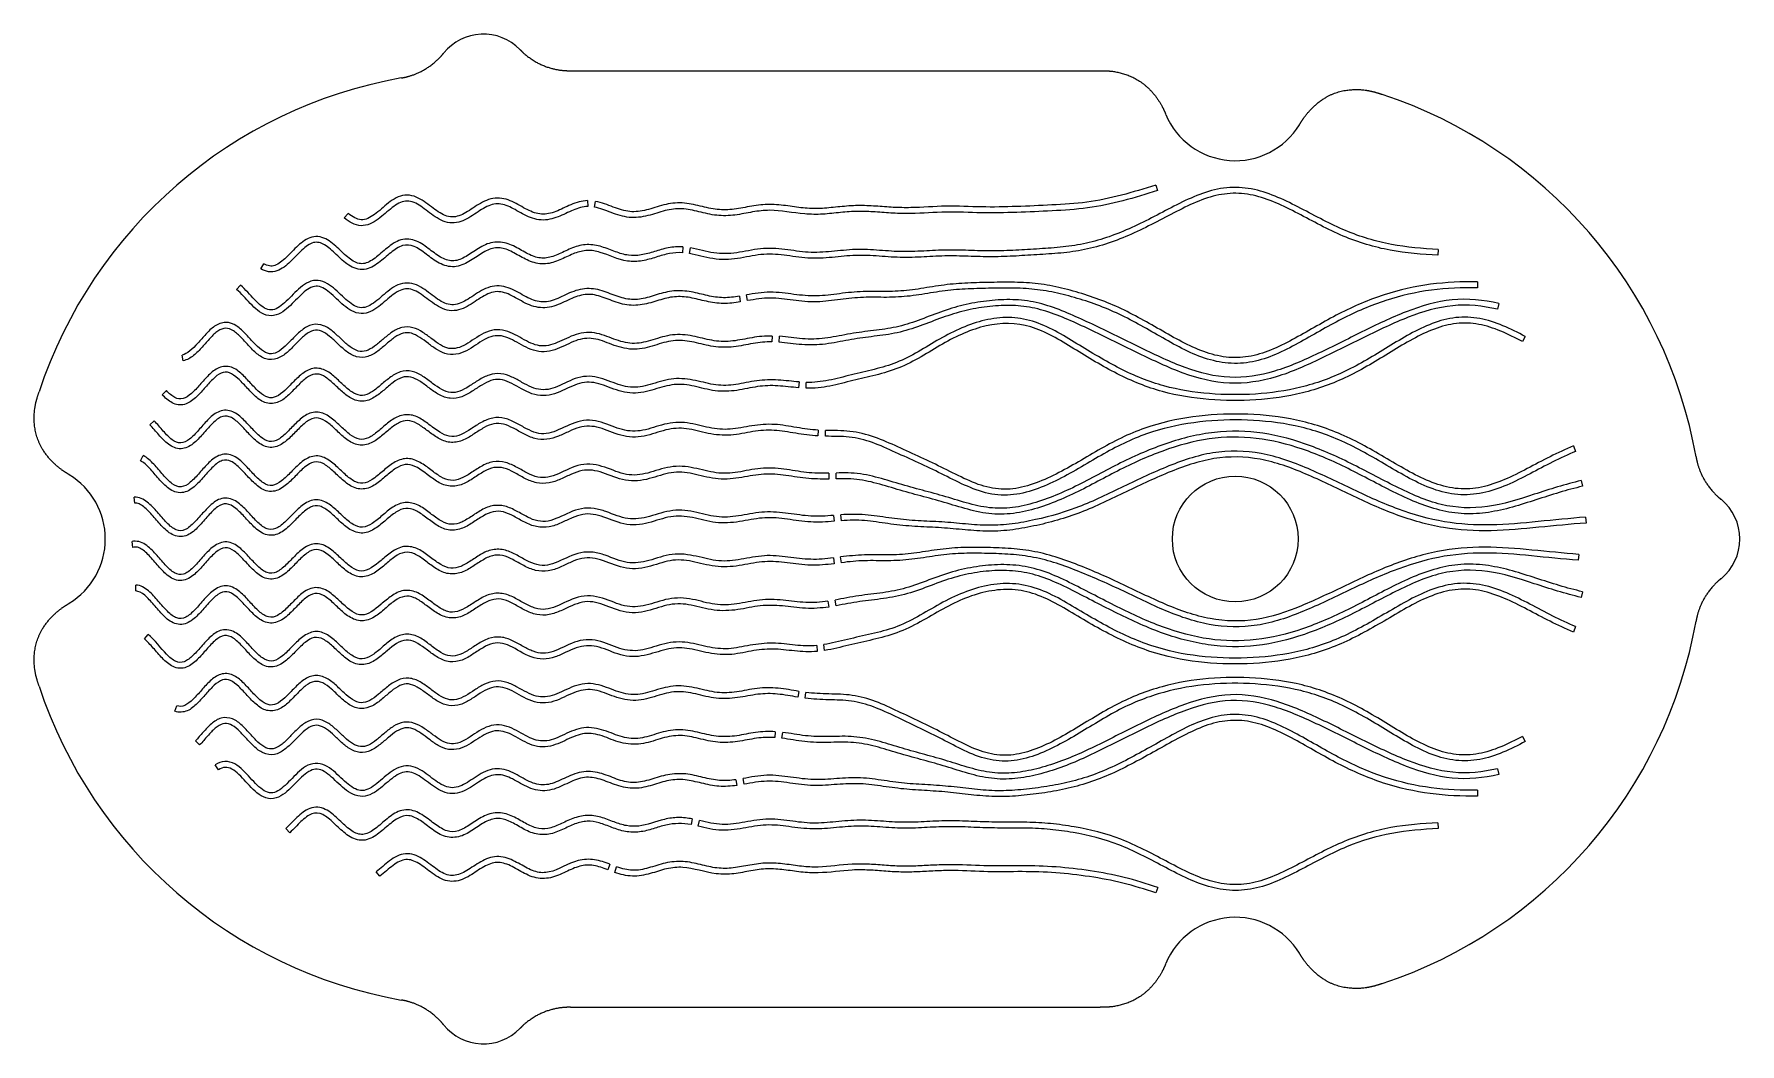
# Model space of a CAD drawing. Header units: millimetres. Extents: x -31 to 86, y -35 to 35.
import ezdxf

# ---------------------------------------------------------------- set-up
doc = ezdxf.new("R2010")
doc.units = ezdxf.units.MM

msp = doc.modelspace()

# ---------------------------------------------------------------- linework, layer by layer
at = {"color": 7, "linetype": 'Continuous', "lineweight": 25}
for p, q in [((5.96, 32), (42.17, 32)), ((45.97, 24.19), (46.09, 23.81)), ((-9.51, 21.94), (-9.25, 22.25)), ((7.12, 23.12), (7.13, 22.72)), ((7.6, 22.68), (7.67, 23.07)), ((13.63, 19.96), (13.61, 19.56)), ((14.08, 19.5), (14.15, 19.9)), ((-15.22, 18.47), (-15.01, 18.81)), ((65.28, 19.78), (65.26, 19.39)), ((67.97, 17.57), (67.96, 17.17)), ((-16.87, 17.05), (-16.61, 17.35)), ((17.5, 16.59), (17.56, 16.2)), ((18.06, 16.29), (17.98, 16.68)), ((69.42, 16.09), (69.33, 15.7)), ((19.73, 13.87), (19.72, 13.47)), ((20.21, 13.45), (20.24, 13.85)), ((71.23, 13.84), (71.04, 13.49)), ((-20.53, 12.18), (-20.6, 12.57)), ((21.58, 10.73), (21.55, 10.33)), ((22.06, 10.3), (22.07, 10.7)), ((-21.96, 9.86), (-21.67, 10.14)), ((-22.8, 7.8), (-22.5, 8.07)), ((22.89, 7.44), (22.87, 7.04)), ((23.38, 7.02), (23.39, 7.42)), ((74.52, 6.36), (74.67, 5.99)), ((-23.45, 5.35), (-23.26, 5.7)), ((23.61, 4.5), (23.62, 4.1)), ((24.12, 4.11), (24.11, 4.51)), ((75.05, 3.99), (75.14, 3.6)), ((-23.84, 2.45), (-23.87, 2.85)), ((23.94, 1.61), (23.97, 1.21)), ((24.47, 1.25), (24.44, 1.65)), ((75.35, 1.49), (75.38, 1.09)), ((-23.97, -0.57), (-24.02, -0.17)), ((74.88, -1.05), (74.85, -1.45)), ((23.93, -1.29), (23.98, -1.69)), ((24.48, -1.62), (24.42, -1.23)), ((-23.77, -3.55), (-23.76, -3.15)), ((23.55, -4.25), (23.61, -4.65)), ((24.11, -4.56), (24.04, -4.17)), ((75.14, -3.6), (75.05, -3.99)), ((-23.18, -6.83), (-22.93, -6.52)), ((74.67, -5.99), (74.52, -6.36)), ((22.79, -7.28), (22.82, -7.68)), ((23.33, -7.62), (23.27, -7.22)), ((21.56, -10.41), (21.49, -10.81)), ((22, -10.88), (22.05, -10.49)), ((-21.09, -11.77), (-20.95, -11.39)), ((-19.4, -14.07), (-19.69, -13.79)), ((19.95, -13.17), (19.92, -13.57)), ((20.41, -13.61), (20.46, -13.22)), ((71.04, -13.49), (71.23, -13.84)), ((-18.12, -15.77), (-18.34, -15.44)), ((69.33, -15.7), (69.42, -16.09)), ((17.26, -16.45), (17.32, -16.84)), ((17.82, -16.76), (17.75, -16.37)), ((67.96, -17.17), (67.97, -17.57)), ((-13.23, -20.07), (-13.51, -19.78)), ((14.27, -19.13), (14.2, -19.52)), ((14.68, -19.62), (14.77, -19.24)), ((65.26, -19.39), (65.28, -19.79)), ((-7.08, -23.05), (-7.33, -22.74)), ((8.65, -22.23), (8.51, -22.6)), ((8.98, -22.78), (9.11, -22.4)), ((46.1, -23.81), (45.97, -24.19)), ((5.96, -32), (42.17, -32))]:
    msp.add_line(p, q, dxfattribs=at)
msp.add_circle((51.4, 0), 4.3, dxfattribs=at)
for centre, radius, start, end in [((0, 31), 3.5, 44.4751, 140.8002), ((0, 0), 32, 100.1135, 161.6951), ((51.4, 0), 32, 10.1135, 71.6951), ((51.4, 31), 5.15, 202.6437, 328.5078), ((-31, 0), 5.15, 301.4922, 58.5078), ((82.4, 0), 3.5, 309.1998, 50.8002), ((51.4, 0), 32, 288.3049, 349.8865), ((0, 0), 32, 198.3049, 259.8865), ((51.4, -31), 5.15, 31.4922, 157.3563), ((0, -31), 3.5, 219.1998, 315.5249)]:
    msp.add_arc(centre, radius, start, end, dxfattribs=at)
for points, degree, knots in [([(-5.62, 31.5), (-5.37, 31.55), (-5.11, 31.59), (-4.37, 31.84), (-3.63, 32.24), (-2.96, 32.89), (-2.81, 33.09), (-2.71, 33.21)], 5, [0, 0, 0, 0, 0, 0, 0.5, 0.5, 1, 1, 1, 1, 1, 1]), ([(2.5, 33.45), (2.62, 33.32), (2.81, 33.12), (3.64, 32.45), (4.51, 32.14), (5.35, 32), (5.65, 32), (5.96, 32)], 5, [0, 0, 0, 0, 0, 0, 0.5, 0.5, 1, 1, 1, 1, 1, 1]), ([(42.17, 32), (42.66, 32), (43.14, 32), (44.38, 31.71), (45.53, 31.06), (46.37, 29.73), (46.52, 29.31), (46.65, 29.02)], 5, [0, 0, 0, 0, 0, 0, 0.5, 0.5, 1, 1, 1, 1, 1, 1]), ([(55.79, 28.31), (55.99, 28.63), (56.24, 29.1), (57.48, 30.47), (58.9, 30.82), (60.28, 30.75), (60.86, 30.58), (61.45, 30.38)], 5, [0, 0, 0, 0, 0, 0, 0.5, 0.5, 1, 1, 1, 1, 1, 1]), ([(7.12, 23.12), (6.73, 23.11), (5.96, 22.88), (4.95, 22.33), (3.97, 22.1), (3, 22.46), (2.16, 23), (1.41, 23.28), (0.58, 23.34), (-0.36, 22.89), (-1.32, 22.17), (-2.26, 21.88), (-3.2, 22.39), (-3.99, 23.06), (-4.73, 23.45), (-5.37, 23.54), (-5.98, 23.33), (-6.67, 22.85), (-7.44, 22.11), (-8.35, 21.65), (-8.95, 22), (-9.25, 22.25)], 3, [0, 0, 0, 0, 0.0105883, 0.0211766, 0.0317649, 0.0423532, 0.0529415, 0.0582357, 0.0635298, 0.0741181, 0.0847064, 0.0952947, 0.105883, 0.1164713, 0.1217655, 0.1270596, 0.1323538, 0.1376479, 0.1482362, 0.1588245, 0.1694128, 0.1694128, 0.1694128, 0.1694128]), ([(46.09, 23.81), (45.31, 23.56), (43.73, 23.08), (41.31, 22.56), (38.87, 22.42), (36.47, 22.31), (34.03, 22.26), (31.63, 22.4), (29.63, 22.22), (28, 22.25), (26.79, 22.36), (25.6, 22.41), (24.42, 22.32), (23.21, 22.17), (21.54, 22.19), (19.96, 22.55), (18.41, 22.37), (17.21, 22.1), (15.94, 22.06), (14.72, 22.37), (13.56, 22.63), (12.43, 22.49), (11.27, 22.05), (9.96, 21.88), (8.72, 22.3), (7.97, 22.61), (7.6, 22.68)], 3, [0, 0, 0, 0, 0.0235792, 0.0471585, 0.0707377, 0.0943169, 0.1178962, 0.1414754, 0.1650546, 0.1768443, 0.1886339, 0.2004235, 0.2122131, 0.2240027, 0.2357923, 0.2593716, 0.2711612, 0.2829508, 0.2947404, 0.30653, 0.3183197, 0.3301093, 0.3418989, 0.3536885, 0.3654781, 0.3772677, 0.3772677, 0.3772677, 0.3772677]), ([(45.97, 24.19), (44.4, 23.69), (42.05, 23), (38.87, 22.82), (36.44, 22.71), (34.06, 22.66), (31.63, 22.8), (29.61, 22.62), (28.02, 22.65), (26.82, 22.75), (25.6, 22.81), (24.37, 22.71), (23.17, 22.57), (22, 22.58), (20.82, 22.77), (19.58, 22.91), (18.33, 22.76), (17.14, 22.5), (15.99, 22.47), (14.83, 22.75), (13.6, 23.04), (12.31, 22.87), (11.14, 22.44), (10.01, 22.29), (8.89, 22.66), (8.09, 23), (7.67, 23.07)], 3, [0, 0, 0, 0, 0.0471585, 0.0707377, 0.0943169, 0.1178962, 0.1414754, 0.1650546, 0.1768443, 0.1886339, 0.2004235, 0.2122131, 0.2240027, 0.2357923, 0.247582, 0.2593716, 0.2711612, 0.2829508, 0.2947404, 0.30653, 0.3183197, 0.3301093, 0.3418989, 0.3536885, 0.3654781, 0.3772677, 0.3772677, 0.3772677, 0.3772677]), ([(65.26, 19.39), (64.17, 19.44), (61.99, 19.62), (58.75, 20.58), (55.69, 22.28), (53.15, 23.51), (51.05, 23.69), (49.49, 23.36), (47.96, 22.69), (45.93, 21.61), (43.86, 20.57), (41.72, 19.88), (40.08, 19.58), (38.45, 19.46), (36.82, 19.36), (35.19, 19.27), (33.55, 19.3), (31.94, 19.37), (30.33, 19.29), (28.69, 19.2), (27.04, 19.33), (25.45, 19.43), (23.86, 19.23), (22.18, 19.13), (20.54, 19.43), (18.98, 19.51), (17.66, 19.18), (16.54, 19.07), (15.4, 19.16), (14.6, 19.41), (14.08, 19.5)], 3, [0, 0, 0, 0, 0.0315935, 0.0631869, 0.0947804, 0.1263739, 0.1421706, 0.1579673, 0.1737641, 0.1895608, 0.2211543, 0.236951, 0.2527477, 0.2685445, 0.2843412, 0.3001379, 0.3159347, 0.3317314, 0.3475281, 0.3633249, 0.3791216, 0.3949183, 0.4107151, 0.4265118, 0.4423085, 0.4581053, 0.473902, 0.4818004, 0.4896987, 0.5054955, 0.5054955, 0.5054955, 0.5054955]), ([(65.28, 19.78), (64.2, 19.84), (62.06, 20.02), (58.92, 20.95), (56.4, 22.34), (54.33, 23.38), (52.72, 23.95), (51.02, 24.1), (49.36, 23.74), (47.78, 23.05), (45.74, 21.96), (43.7, 20.94), (41.62, 20.27), (40.03, 19.98), (38.42, 19.85), (36.8, 19.75), (35.18, 19.67), (33.57, 19.7), (31.94, 19.77), (30.3, 19.69), (28.69, 19.6), (27.09, 19.73), (25.44, 19.83), (23.79, 19.63), (22.21, 19.53), (20.62, 19.82), (18.93, 19.91), (17.3, 19.5), (15.76, 19.46), (14.71, 19.8), (14.15, 19.9)], 3, [0, 0, 0, 0, 0.0315935, 0.0631869, 0.0947804, 0.1105771, 0.1263739, 0.1421706, 0.1579673, 0.1737641, 0.1895608, 0.2211543, 0.236951, 0.2527477, 0.2685445, 0.2843412, 0.3001379, 0.3159347, 0.3317314, 0.3475281, 0.3633249, 0.3791216, 0.3949183, 0.4107151, 0.4265118, 0.4423085, 0.4581053, 0.473902, 0.4896987, 0.5054955, 0.5054955, 0.5054955, 0.5054955]), ([(7.13, 22.72), (6.8, 22.71), (6.14, 22.52), (5.13, 21.97), (3.94, 21.68), (2.78, 22.12), (1.8, 22.76), (0.84, 23.01), (-0.12, 22.56), (-0.93, 21.95), (-1.68, 21.62), (-2.31, 21.57), (-2.91, 21.77), (-3.61, 22.21), (-4.4, 22.89), (-5.32, 23.24), (-6.24, 22.7), (-7.02, 21.96), (-7.73, 21.5), (-8.37, 21.35), (-9, 21.55), (-9.34, 21.8), (-9.51, 21.94)], 3, [0, 0, 0, 0, 0.0105883, 0.0211766, 0.0317649, 0.0423532, 0.0529415, 0.0635298, 0.0741181, 0.0847064, 0.0900006, 0.0952947, 0.1005889, 0.105883, 0.1164713, 0.1270596, 0.1376479, 0.1482362, 0.1535304, 0.1588245, 0.1641187, 0.1694128, 0.1694128, 0.1694128, 0.1694128]), ([(13.61, 19.56), (13.31, 19.58), (12.72, 19.54), (11.82, 19.26), (10.87, 18.97), (9.5, 18.92), (8.26, 19.57), (7.11, 19.78), (6.24, 19.56), (5.36, 19.11), (4.39, 18.73), (3.32, 18.86), (2.41, 19.37), (1.55, 19.86), (0.72, 19.96), (-0.12, 19.55), (-0.96, 18.94), (-1.97, 18.48), (-3.06, 18.79), (-3.91, 19.48), (-4.74, 20.07), (-5.52, 20.15), (-6.34, 19.6), (-7.01, 18.97), (-7.62, 18.56), (-8.15, 18.38), (-8.72, 18.44), (-9.39, 18.79), (-10.06, 19.45), (-10.86, 20.19), (-11.62, 20.38), (-12.41, 19.79), (-13.05, 19.08), (-13.62, 18.57), (-14.11, 18.28), (-14.7, 18.22), (-15.06, 18.37), (-15.22, 18.47)], 3, [0, 0, 0, 0, 0.0091842, 0.0183683, 0.0275525, 0.0367367, 0.055105, 0.0642892, 0.0734733, 0.0826575, 0.0918417, 0.1010258, 0.11021, 0.1193941, 0.1285783, 0.1377625, 0.1469466, 0.1561308, 0.165315, 0.1744991, 0.1836833, 0.1928675, 0.2020516, 0.2112358, 0.2158279, 0.22042, 0.225012, 0.2296041, 0.2387883, 0.2479725, 0.2571566, 0.2663408, 0.275525, 0.280117, 0.2847091, 0.2893012, 0.2938933, 0.2938933, 0.2938933, 0.2938933]), ([(13.63, 19.96), (13.3, 19.98), (12.63, 19.93), (11.68, 19.64), (10.78, 19.37), (9.91, 19.34), (9.03, 19.61), (8.11, 20), (7.09, 20.19), (6.08, 19.93), (5.18, 19.46), (4.32, 19.14), (3.47, 19.24), (2.62, 19.71), (1.72, 20.24), (0.62, 20.37), (-0.35, 19.88), (-1.19, 19.27), (-2.02, 18.91), (-2.83, 19.14), (-3.66, 19.78), (-4.39, 20.32), (-5.1, 20.53), (-5.84, 20.44), (-6.6, 19.9), (-7.41, 19.15), (-8.21, 18.7), (-8.99, 18.97), (-9.78, 19.72), (-10.47, 20.38), (-11.16, 20.69), (-11.74, 20.67), (-12.25, 20.41), (-12.83, 19.93), (-13.47, 19.21), (-14.27, 18.57), (-14.75, 18.65), (-15.01, 18.81)], 3, [0, 0, 0, 0, 0.0091842, 0.0183683, 0.0275525, 0.0367367, 0.0459208, 0.055105, 0.0642892, 0.0734733, 0.0826575, 0.0918417, 0.1010258, 0.11021, 0.1193941, 0.1285783, 0.1377625, 0.1469466, 0.1561308, 0.165315, 0.1744991, 0.1836833, 0.1882754, 0.1928675, 0.2020516, 0.2112358, 0.22042, 0.2296041, 0.2387883, 0.2479725, 0.2525645, 0.2571566, 0.2617487, 0.2663408, 0.275525, 0.2847091, 0.2938933, 0.2938933, 0.2938933, 0.2938933]), ([(17.5, 16.59), (17.13, 16.53), (16.41, 16.44), (15.33, 16.61), (14.22, 16.92), (13.02, 17.02), (11.86, 16.71), (10.79, 16.35), (9.74, 16.35), (8.69, 16.76), (7.54, 17.19), (6.29, 17.04), (5.21, 16.47), (4.18, 16.09), (3.18, 16.36), (2.32, 16.91), (1.55, 17.24), (0.92, 17.34), (0.29, 17.2), (-0.46, 16.81), (-1.3, 16.17), (-2.28, 15.87), (-3.25, 16.43), (-4.08, 17.14), (-4.87, 17.5), (-5.55, 17.51), (-6.15, 17.23), (-6.67, 16.82), (-7.16, 16.39), (-7.64, 16.01), (-8.12, 15.79), (-8.73, 15.81), (-9.36, 16.32), (-10, 16.94), (-10.51, 17.37), (-11.11, 17.7), (-11.81, 17.67), (-12.39, 17.31), (-12.89, 16.85), (-13.36, 16.35), (-13.82, 15.92), (-14.29, 15.64), (-14.88, 15.64), (-15.66, 16.32), (-16.26, 17.05), (-16.61, 17.35)], 3, [0, 0, 0, 0, 0.0109314, 0.0218627, 0.0327941, 0.0437254, 0.0546568, 0.0655882, 0.0765195, 0.0874509, 0.0983822, 0.1093136, 0.120245, 0.1311763, 0.1421077, 0.153039, 0.1585047, 0.1639704, 0.1694361, 0.1749018, 0.1858331, 0.1967645, 0.2076958, 0.2186272, 0.2240929, 0.2295586, 0.2350242, 0.2404899, 0.2459556, 0.2514213, 0.256887, 0.2623526, 0.273284, 0.2787497, 0.2842154, 0.289681, 0.2951467, 0.3006124, 0.3060781, 0.3115438, 0.3170094, 0.3224751, 0.3279408, 0.3388722, 0.3498035, 0.3498035, 0.3498035, 0.3498035]), ([(67.97, 17.57), (66.9, 17.59), (64.75, 17.5), (61.56, 16.79), (58.46, 15.46), (55.51, 13.67), (53.01, 12.46), (50.96, 12.34), (48.92, 12.8), (46.45, 14.19), (43.46, 15.92), (40.85, 16.83), (38.74, 17.35), (37.12, 17.54), (35.51, 17.55), (33.92, 17.52), (32.31, 17.47), (30.7, 17.25), (29.13, 16.97), (27.57, 16.89), (25.97, 16.95), (24.34, 16.77), (22.78, 16.55), (21.24, 16.7), (19.61, 16.95), (18.51, 16.78), (17.98, 16.68)], 3, [0, 0, 0, 0, 0.0309167, 0.0618334, 0.0927501, 0.1236668, 0.1545835, 0.1700418, 0.1855002, 0.2164169, 0.2473336, 0.2782503, 0.2937086, 0.309167, 0.3246253, 0.3400837, 0.355542, 0.3710003, 0.3864587, 0.401917, 0.4173754, 0.4328337, 0.4482921, 0.4637504, 0.4792088, 0.4946671, 0.4946671, 0.4946671, 0.4946671]), ([(17.56, 16.2), (17.18, 16.13), (16.4, 16.04), (15.23, 16.22), (14.13, 16.53), (13.06, 16.61), (12, 16.33), (10.88, 15.95), (9.64, 15.95), (8.52, 16.4), (7.47, 16.78), (6.44, 16.66), (5.41, 16.12), (4.22, 15.67), (2.97, 16), (1.94, 16.68), (0.93, 17.03), (-0.06, 16.61), (-0.9, 15.97), (-1.68, 15.62), (-2.34, 15.57), (-2.95, 15.79), (-3.67, 16.26), (-4.49, 16.96), (-5.45, 17.23), (-6.25, 16.66), (-6.9, 16.09), (-7.41, 15.68), (-8.01, 15.39), (-8.71, 15.41), (-9.29, 15.74), (-9.8, 16.18), (-10.28, 16.65), (-10.75, 17.05), (-11.22, 17.29), (-11.82, 17.27), (-12.45, 16.73), (-13.07, 16.08), (-13.57, 15.61), (-14.15, 15.25), (-14.87, 15.24), (-15.45, 15.61), (-16.11, 16.25), (-16.56, 16.78), (-16.87, 17.05)], 3, [0, 0, 0, 0, 0.0109314, 0.0218627, 0.0327941, 0.0437254, 0.0546568, 0.0655882, 0.0765195, 0.0874509, 0.0983822, 0.1093136, 0.120245, 0.1311763, 0.1421077, 0.153039, 0.1639704, 0.1749018, 0.1858331, 0.1912988, 0.1967645, 0.2022302, 0.2076958, 0.2186272, 0.2295586, 0.2404899, 0.2459556, 0.2514213, 0.256887, 0.2623526, 0.2678183, 0.273284, 0.2787497, 0.2842154, 0.289681, 0.2951467, 0.3060781, 0.3115438, 0.3170094, 0.3224751, 0.3279408, 0.3334065, 0.3388722, 0.3498035, 0.3498035, 0.3498035, 0.3498035]), ([(67.96, 17.17), (66.91, 17.19), (64.8, 17.1), (61.68, 16.4), (58.65, 15.1), (55.72, 13.33), (53.14, 12.07), (50.92, 11.94), (48.75, 12.43), (46.24, 13.85), (43.3, 15.55), (40.73, 16.45), (38.66, 16.95), (37.1, 17.14), (35.52, 17.15), (33.92, 17.12), (32.34, 17.07), (30.78, 16.86), (29.18, 16.57), (27.56, 16.49), (25.97, 16.55), (24.41, 16.38), (22.8, 16.14), (21.16, 16.3), (19.6, 16.54), (18.58, 16.38), (18.06, 16.29)], 3, [0, 0, 0, 0, 0.0309167, 0.0618334, 0.0927501, 0.1236668, 0.1545835, 0.1700418, 0.1855002, 0.2164169, 0.2473336, 0.2782503, 0.2937086, 0.309167, 0.3246253, 0.3400837, 0.355542, 0.3710003, 0.3864587, 0.401917, 0.4173754, 0.4328337, 0.4482921, 0.4637504, 0.4792088, 0.4946671, 0.4946671, 0.4946671, 0.4946671]), ([(69.42, 16.09), (68.37, 16.34), (66.21, 16.55), (63.05, 15.61), (60.06, 14.16), (57.09, 12.66), (54.1, 11.33), (51.02, 10.84), (47.96, 11.6), (45, 13.04), (42.51, 14.27), (40.51, 15.2), (38.98, 15.85), (37.4, 16.29), (35.78, 16.4), (34.19, 16.26), (32.61, 15.97), (31.05, 15.46), (29.53, 14.84), (28.03, 14.4), (26.48, 14.23), (24.89, 14.01), (23.34, 13.67), (21.82, 13.63), (20.78, 13.8), (20.24, 13.85)], 3, [0, 0, 0, 0, 0.0304453, 0.0608907, 0.091336, 0.1217814, 0.1522267, 0.1826721, 0.2131174, 0.2435628, 0.2740081, 0.2892308, 0.3044534, 0.3196761, 0.3348988, 0.3501215, 0.3653441, 0.3805668, 0.3957895, 0.4110121, 0.4262348, 0.4414575, 0.4566802, 0.4719028, 0.4871255, 0.4871255, 0.4871255, 0.4871255]), ([(69.33, 15.7), (68.31, 15.94), (66.26, 16.14), (63.21, 15.24), (60.24, 13.8), (57.26, 12.31), (54.23, 10.94), (51, 10.43), (47.81, 11.23), (44.81, 12.68), (42.33, 13.91), (40.34, 14.84), (38.84, 15.47), (37.33, 15.89), (35.79, 16), (34.24, 15.87), (32.71, 15.58), (31.19, 15.08), (29.68, 14.47), (28.1, 14.01), (26.51, 13.83), (24.97, 13.62), (23.4, 13.27), (21.77, 13.23), (20.72, 13.41), (20.21, 13.45)], 3, [0, 0, 0, 0, 0.0304453, 0.0608907, 0.091336, 0.1217814, 0.1522267, 0.1826721, 0.2131174, 0.2435628, 0.2740081, 0.2892308, 0.3044534, 0.3196761, 0.3348988, 0.3501215, 0.3653441, 0.3805668, 0.3957895, 0.4110121, 0.4262348, 0.4414575, 0.4566802, 0.4719028, 0.4871255, 0.4871255, 0.4871255, 0.4871255]), ([(71.23, 13.84), (70.23, 14.37), (68.68, 15.11), (66.47, 15.21), (64.32, 14.63), (61.85, 13.12), (58.94, 11.35), (55.9, 10.26), (52.78, 9.83), (49.63, 9.86), (46.51, 10.34), (43.49, 11.56), (40.59, 13.34), (38.1, 14.86), (35.91, 15.21), (33.73, 14.94), (31.67, 13.99), (29.72, 12.77), (28.26, 12.01), (26.73, 11.58), (25.16, 11.23), (23.6, 10.8), (22.59, 10.69), (22.07, 10.7)], 3, [0, 0, 0, 0, 0.0304943, 0.0457415, 0.0609886, 0.091483, 0.1219773, 0.1524716, 0.1829659, 0.2134603, 0.2439546, 0.2744489, 0.3049432, 0.3354376, 0.3506847, 0.3659319, 0.3964262, 0.4116734, 0.4269205, 0.4421677, 0.4574149, 0.472662, 0.4879092, 0.4879092, 0.4879092, 0.4879092]), ([(19.73, 13.87), (19.27, 13.88), (18.35, 13.78), (17.05, 13.48), (15.79, 13.49), (14.5, 13.86), (13.09, 14.06), (11.73, 13.66), (10.48, 13.27), (9.25, 13.49), (8.18, 13.99), (7.23, 14.15), (6.26, 14.02), (5.19, 13.44), (3.99, 13.04), (3, 13.48), (2.17, 13.97), (1.5, 14.27), (0.74, 14.34), (-0.22, 14), (-1.21, 13.2), (-2.36, 12.83), (-3.32, 13.51), (-4.12, 14.13), (-4.8, 14.5), (-5.6, 14.51), (-6.29, 14.14), (-6.88, 13.64), (-7.45, 13.14), (-8.02, 12.81), (-8.56, 12.79), (-9.12, 13.11), (-9.68, 13.62), (-10.25, 14.17), (-10.89, 14.64), (-11.73, 14.73), (-12.42, 14.3), (-13, 13.74), (-13.54, 13.16), (-14.1, 12.71), (-14.8, 12.55), (-15.53, 13.21), (-16.25, 14.03), (-16.83, 14.59), (-17.62, 14.91), (-18.41, 14.58), (-18.99, 14), (-19.7, 13.16), (-20.25, 12.63), (-20.6, 12.57)], 3, [0, 0, 0, 0, 0.0128585, 0.0257171, 0.0385756, 0.0514342, 0.0642927, 0.0771513, 0.0900098, 0.1028684, 0.1157269, 0.1221562, 0.1285855, 0.141444, 0.1543026, 0.1671611, 0.1735904, 0.1800197, 0.1864489, 0.1928782, 0.2057368, 0.2185953, 0.2314539, 0.2378831, 0.2443124, 0.2507417, 0.257171, 0.2636002, 0.2700295, 0.2764588, 0.2828881, 0.2893173, 0.2957466, 0.3021759, 0.3086052, 0.3150344, 0.3214637, 0.327893, 0.3343223, 0.3407515, 0.3471808, 0.3600393, 0.3664686, 0.3728979, 0.3793272, 0.3857564, 0.3921857, 0.398615, 0.4114735, 0.4114735, 0.4114735, 0.4114735]), ([(19.72, 13.47), (19.29, 13.48), (18.44, 13.39), (17.12, 13.08), (15.71, 13.09), (14.39, 13.48), (13.13, 13.65), (11.88, 13.29), (10.52, 12.85), (9.08, 13.12), (7.83, 13.72), (6.62, 13.76), (5.6, 13.21), (4.71, 12.85), (3.97, 12.75), (3.24, 12.93), (2.38, 13.37), (1.37, 14), (0.41, 13.86), (-0.38, 13.35), (-0.99, 12.94), (-1.67, 12.61), (-2.46, 12.58), (-3.16, 12.9), (-3.97, 13.51), (-4.74, 14.1), (-5.48, 14.11), (-6.05, 13.82), (-6.62, 13.34), (-7.2, 12.83), (-7.87, 12.41), (-8.69, 12.38), (-9.38, 12.8), (-9.96, 13.34), (-10.51, 13.87), (-11.08, 14.26), (-11.61, 14.31), (-12.16, 14), (-12.71, 13.46), (-13.26, 12.88), (-13.87, 12.36), (-14.7, 12.17), (-15.43, 12.57), (-16, 13.15), (-16.54, 13.76), (-17.09, 14.27), (-17.62, 14.47), (-18.15, 14.26), (-18.69, 13.74), (-19.22, 13.11), (-19.79, 12.51), (-20.26, 12.23), (-20.53, 12.18)], 3, [0, 0, 0, 0, 0.0128585, 0.0257171, 0.0385756, 0.0514342, 0.0642927, 0.0771513, 0.0900098, 0.1028684, 0.1157269, 0.1285855, 0.141444, 0.1478733, 0.1543026, 0.1607319, 0.1671611, 0.1800197, 0.1928782, 0.1993075, 0.2057368, 0.212166, 0.2185953, 0.2250246, 0.2314539, 0.2443124, 0.2507417, 0.257171, 0.2636002, 0.2700295, 0.2764588, 0.2828881, 0.2893173, 0.2957466, 0.3021759, 0.3086052, 0.3150344, 0.3214637, 0.327893, 0.3343223, 0.3407515, 0.3471808, 0.3536101, 0.3600393, 0.3664686, 0.3728979, 0.3793272, 0.3857564, 0.3921857, 0.398615, 0.4050443, 0.4114735, 0.4114735, 0.4114735, 0.4114735]), ([(71.04, 13.49), (70.05, 14.01), (68.56, 14.72), (66.52, 14.8), (64.5, 14.27), (62.07, 12.8), (59.12, 10.99), (56, 9.87), (52.8, 9.43), (49.6, 9.46), (46.4, 9.95), (43.3, 11.2), (40.36, 13.01), (37.45, 14.79), (34.35, 14.79), (31.87, 13.65), (29.93, 12.43), (28.41, 11.64), (26.81, 11.18), (25.26, 10.85), (23.7, 10.41), (22.61, 10.29), (22.06, 10.3)], 3, [0, 0, 0, 0, 0.0304943, 0.0457415, 0.0609886, 0.091483, 0.1219773, 0.1524716, 0.1829659, 0.2134603, 0.2439546, 0.2744489, 0.3049432, 0.3354376, 0.3659319, 0.3964262, 0.4116734, 0.4269205, 0.4421677, 0.4574149, 0.472662, 0.4879092, 0.4879092, 0.4879092, 0.4879092]), ([(21.58, 10.73), (21.12, 10.76), (20.17, 10.91), (18.67, 10.86), (17.26, 10.51), (15.9, 10.46), (14.53, 10.86), (13, 11.06), (11.55, 10.58), (10.21, 10.24), (8.9, 10.65), (7.7, 11.16), (6.64, 11.1), (5.67, 10.74), (4.57, 10.11), (3.51, 10.22), (2.64, 10.7), (1.96, 11.09), (1.2, 11.35), (0.38, 11.25), (-0.33, 10.87), (-1.2, 10.27), (-2.24, 9.77), (-3.26, 10.46), (-4.12, 11.13), (-4.85, 11.53), (-5.72, 11.48), (-6.43, 11.03), (-7.06, 10.48), (-7.67, 9.98), (-8.27, 9.74), (-8.85, 9.91), (-9.46, 10.4), (-10.06, 11), (-10.71, 11.55), (-11.58, 11.77), (-12.37, 11.35), (-12.99, 10.75), (-13.57, 10.13), (-14.17, 9.67), (-14.73, 9.61), (-15.32, 10), (-15.9, 10.63), (-16.49, 11.28), (-17.07, 11.73), (-17.66, 11.83), (-18.24, 11.68), (-18.8, 11.21), (-19.38, 10.54), (-19.96, 9.9), (-20.54, 9.51), (-21.09, 9.6), (-21.48, 9.94), (-21.67, 10.14)], 3, [0, 0, 0, 0, 0.0137501, 0.0275003, 0.0412504, 0.0550006, 0.0687507, 0.0825009, 0.096251, 0.1100011, 0.1237513, 0.1375014, 0.1443765, 0.1512516, 0.1650017, 0.1787519, 0.1856269, 0.192502, 0.1993771, 0.2062521, 0.2131272, 0.2200023, 0.2337524, 0.2475026, 0.2543776, 0.2612527, 0.2681278, 0.2750029, 0.2818779, 0.288753, 0.2956281, 0.3025031, 0.3093782, 0.3162533, 0.3231284, 0.3300034, 0.3368785, 0.3437536, 0.3506286, 0.3575037, 0.3643788, 0.3712539, 0.3781289, 0.385004, 0.3918791, 0.3953166, 0.3987541, 0.4056292, 0.4125043, 0.4193794, 0.4262544, 0.4331295, 0.4400046, 0.4400046, 0.4400046, 0.4400046]), ([(21.55, 10.33), (21.07, 10.37), (20.12, 10.51), (18.75, 10.46), (17.35, 10.11), (15.83, 10.05), (14.4, 10.48), (13.05, 10.65), (11.71, 10.22), (10.21, 9.82), (8.7, 10.3), (7.39, 10.85), (6.09, 10.53), (4.96, 9.87), (3.89, 9.75), (2.87, 10.05), (2, 10.66), (1.14, 10.94), (0.52, 10.87), (-0.11, 10.54), (-0.76, 10.09), (-1.45, 9.68), (-2.28, 9.54), (-3.06, 9.84), (-3.72, 10.32), (-4.35, 10.81), (-4.97, 11.12), (-5.56, 11.09), (-6.18, 10.72), (-6.79, 10.18), (-7.43, 9.65), (-8.24, 9.31), (-9.08, 9.57), (-9.73, 10.12), (-10.34, 10.71), (-10.94, 11.2), (-11.52, 11.34), (-12.1, 11.05), (-12.7, 10.48), (-13.29, 9.84), (-13.85, 9.39), (-14.41, 9.23), (-15, 9.3), (-15.6, 9.72), (-16.2, 10.37), (-16.78, 11), (-17.37, 11.43), (-17.92, 11.41), (-18.51, 10.94), (-19.08, 10.28), (-19.67, 9.62), (-20.27, 9.19), (-20.88, 9.14), (-21.43, 9.35), (-21.76, 9.65), (-21.96, 9.86)], 3, [0, 0, 0, 0, 0.0137501, 0.0275003, 0.0412504, 0.0550006, 0.0687507, 0.0825009, 0.096251, 0.1100011, 0.1237513, 0.1375014, 0.1512516, 0.1650017, 0.1718768, 0.1787519, 0.192502, 0.1993771, 0.2062521, 0.2131272, 0.2200023, 0.2268774, 0.2337524, 0.2406275, 0.2475026, 0.2543776, 0.2612527, 0.2681278, 0.2750029, 0.2818779, 0.288753, 0.2956281, 0.3025031, 0.3093782, 0.3162533, 0.3231284, 0.3300034, 0.3368785, 0.3437536, 0.3506286, 0.3575037, 0.3609412, 0.3643788, 0.3712539, 0.3781289, 0.385004, 0.3918791, 0.3987541, 0.4056292, 0.4125043, 0.4193794, 0.4262544, 0.429692, 0.4331295, 0.4400046, 0.4400046, 0.4400046, 0.4400046]), ([(-28.31, 4.39), (-28.63, 4.59), (-29.1, 4.84), (-30.47, 6.08), (-30.82, 7.5), (-30.75, 8.88), (-30.58, 9.46), (-30.38, 10.05)], 5, [0, 0, 0, 0, 0, 0, 0.5, 0.5, 1, 1, 1, 1, 1, 1]), ([(22.87, 7.04), (22.36, 7.07), (21.34, 7.21), (19.87, 7.49), (18.43, 7.38), (16.93, 7.02), (15.34, 7.16), (13.88, 7.63), (12.48, 7.53), (11.26, 7.04), (10.19, 6.93), (9.12, 7.11), (7.92, 7.71), (6.79, 7.76), (5.86, 7.36), (5.14, 7.01), (4.35, 6.76), (3.51, 6.82), (2.75, 7.17), (1.82, 7.73), (0.94, 8.03), (0.05, 7.64), (-0.62, 7.19), (-1.33, 6.73), (-2.19, 6.52), (-3.03, 6.81), (-3.72, 7.32), (-4.38, 7.83), (-5.03, 8.14), (-5.65, 8.06), (-6.3, 7.62), (-6.95, 7.04), (-7.64, 6.5), (-8.56, 6.33), (-9.36, 6.77), (-10.01, 7.39), (-10.64, 7.99), (-11.27, 8.34), (-11.87, 8.22), (-12.5, 7.69), (-13.11, 7.02), (-13.68, 6.51), (-14.23, 6.26), (-14.85, 6.23), (-15.52, 6.64), (-16.15, 7.31), (-16.76, 7.99), (-17.38, 8.44), (-17.96, 8.4), (-18.58, 7.87), (-19.18, 7.16), (-19.71, 6.59), (-20.22, 6.25), (-20.67, 6.13), (-21.14, 6.22), (-21.66, 6.54), (-22.2, 7.11), (-22.59, 7.59), (-22.8, 7.8)], 3, [0, 0, 0, 0, 0.0144716, 0.0289432, 0.0434148, 0.0578864, 0.072358, 0.0868296, 0.1013012, 0.1157728, 0.1230086, 0.1302444, 0.144716, 0.1591876, 0.1664234, 0.1736592, 0.180895, 0.1881308, 0.1953666, 0.2026024, 0.217074, 0.2243098, 0.2315456, 0.2387814, 0.2460172, 0.253253, 0.2604888, 0.2677247, 0.2749605, 0.2821963, 0.2894321, 0.2966679, 0.3039037, 0.3111395, 0.3183753, 0.3256111, 0.3328469, 0.3400827, 0.3473185, 0.3545543, 0.3617901, 0.3690259, 0.3726438, 0.3762617, 0.3834975, 0.3907333, 0.3979691, 0.4052049, 0.4124407, 0.4196765, 0.4269123, 0.4341481, 0.437766, 0.4413839, 0.4450018, 0.4486197, 0.4558555, 0.4630913, 0.4630913, 0.4630913, 0.4630913]), ([(22.89, 7.44), (22.4, 7.47), (21.43, 7.6), (19.91, 7.9), (18.34, 7.77), (16.87, 7.43), (15.45, 7.55), (14.21, 7.94), (13.15, 7.99), (12.1, 7.81), (10.89, 7.33), (9.51, 7.36), (8.33, 7.95), (7.25, 8.16), (6.16, 8), (5.21, 7.45), (4.29, 7.16), (3.63, 7.21), (2.95, 7.52), (2.25, 7.93), (1.49, 8.29), (0.63, 8.33), (-0.16, 7.99), (-1.08, 7.35), (-2.17, 6.74), (-3.25, 7.45), (-4.14, 8.16), (-4.93, 8.56), (-5.84, 8.44), (-6.56, 7.92), (-7.21, 7.34), (-7.86, 6.86), (-8.47, 6.75), (-9.1, 7.08), (-9.73, 7.67), (-10.38, 8.29), (-11.03, 8.68), (-11.65, 8.68), (-12.21, 8.46), (-12.78, 7.96), (-13.4, 7.3), (-14.03, 6.74), (-14.63, 6.58), (-15.24, 6.93), (-15.85, 7.58), (-16.47, 8.26), (-17.08, 8.74), (-17.7, 8.83), (-18.3, 8.65), (-18.87, 8.14), (-19.48, 7.42), (-20.09, 6.77), (-20.69, 6.47), (-21.28, 6.72), (-21.89, 7.36), (-22.29, 7.85), (-22.5, 8.07)], 3, [0, 0, 0, 0, 0.0144716, 0.0289432, 0.0434148, 0.0578864, 0.072358, 0.0868296, 0.0940654, 0.1013012, 0.1157728, 0.1302444, 0.144716, 0.1519518, 0.1591876, 0.1736592, 0.180895, 0.1881308, 0.1953666, 0.2026024, 0.2098382, 0.217074, 0.2243098, 0.2315456, 0.2460172, 0.2604888, 0.2677247, 0.2749605, 0.2821963, 0.2894321, 0.2966679, 0.3039037, 0.3111395, 0.3183753, 0.3256111, 0.3328469, 0.3400827, 0.3437006, 0.3473185, 0.3545543, 0.3617901, 0.3690259, 0.3762617, 0.3834975, 0.3907333, 0.3979691, 0.4052049, 0.4088228, 0.4124407, 0.4196765, 0.4269123, 0.4341481, 0.4413839, 0.4486197, 0.4558555, 0.4630913, 0.4630913, 0.4630913, 0.4630913]), ([(74.67, 5.99), (73.62, 5.56), (72.08, 4.72), (69.98, 3.65), (68.33, 3.08), (66.61, 2.95), (64.91, 3.36), (63.31, 4.12), (61.26, 5.33), (58.71, 6.81), (55.52, 7.84), (52.25, 8.2), (48.97, 8.09), (46.26, 7.55), (44.16, 6.75), (42.61, 5.95), (41.08, 5.04), (39.53, 4.15), (37.94, 3.41), (36.26, 2.94), (34.52, 3.02), (32.87, 3.66), (31.31, 4.47), (29.75, 5.2), (28.17, 5.92), (26.6, 6.64), (25.02, 7.03), (23.93, 7.01), (23.38, 7.02)], 3, [0, 0, 0, 0, 0.0318727, 0.0478091, 0.0637455, 0.0796818, 0.0956182, 0.1115546, 0.1274909, 0.1593636, 0.1912364, 0.2231091, 0.2549818, 0.2868546, 0.3027909, 0.3187273, 0.3346637, 0.3506, 0.3665364, 0.3824728, 0.3984091, 0.4143455, 0.4302818, 0.4462182, 0.4621546, 0.4780909, 0.4940273, 0.5099637, 0.5099637, 0.5099637, 0.5099637]), ([(74.52, 6.36), (73.44, 5.92), (71.36, 4.78), (68.77, 3.51), (66.64, 3.36), (64.53, 3.86), (61.98, 5.37), (58.88, 7.18), (55.6, 8.24), (52.26, 8.6), (48.92, 8.49), (46.16, 7.94), (43.99, 7.12), (42.41, 6.3), (40.88, 5.38), (39.35, 4.51), (37.79, 3.79), (36.2, 3.35), (34.61, 3.42), (33.05, 4.02), (31.49, 4.83), (29.91, 5.57), (28.34, 6.29), (26.75, 7.01), (25.06, 7.43), (23.93, 7.41), (23.39, 7.42)], 3, [0, 0, 0, 0, 0.0318727, 0.0637455, 0.0796818, 0.0956182, 0.1274909, 0.1593636, 0.1912364, 0.2231091, 0.2549818, 0.2868546, 0.3027909, 0.3187273, 0.3346637, 0.3506, 0.3665364, 0.3824728, 0.3984091, 0.4143455, 0.4302818, 0.4462182, 0.4621546, 0.4780909, 0.4940273, 0.5099637, 0.5099637, 0.5099637, 0.5099637]), ([(75.05, 3.99), (73.97, 3.74), (71.83, 3.05), (68.66, 2.03), (65.46, 2.15), (62.37, 3.54), (59.31, 5.21), (56.16, 6.61), (52.89, 7.42), (49.55, 7.37), (46.3, 6.48), (43.15, 5.05), (40.62, 3.61), (38.55, 2.74), (36.97, 2.24), (35.39, 2.03), (33.81, 2.22), (32.22, 2.71), (30.61, 3.18), (29.01, 3.59), (27.42, 4.08), (25.78, 4.51), (24.65, 4.53), (24.11, 4.51)], 3, [0, 0, 0, 0, 0.0316103, 0.0632206, 0.0948309, 0.1264412, 0.1580515, 0.1896618, 0.221272, 0.2528823, 0.2844926, 0.3161029, 0.3477132, 0.3635184, 0.3793235, 0.3951286, 0.4109338, 0.4267389, 0.4425441, 0.4583492, 0.4741544, 0.4899595, 0.5057647, 0.5057647, 0.5057647, 0.5057647]), ([(75.14, 3.6), (74.08, 3.36), (71.97, 2.68), (69.28, 1.81), (67.05, 1.67), (64.82, 2.01), (62.18, 3.18), (59.13, 4.86), (56.02, 6.23), (52.84, 7.01), (49.62, 6.98), (46.43, 6.1), (43.34, 4.7), (40.8, 3.26), (38.69, 2.36), (37.07, 1.85), (35.39, 1.62), (33.71, 1.83), (32.1, 2.33), (30.51, 2.79), (28.9, 3.2), (27.29, 3.7), (25.72, 4.11), (24.66, 4.13), (24.12, 4.11)], 3, [0, 0, 0, 0, 0.0316103, 0.0632206, 0.0790257, 0.0948309, 0.1264412, 0.1580515, 0.1896618, 0.221272, 0.2528823, 0.2844926, 0.3161029, 0.3477132, 0.3635184, 0.3793235, 0.3951286, 0.4109338, 0.4267389, 0.4425441, 0.4583492, 0.4741544, 0.4899595, 0.5057647, 0.5057647, 0.5057647, 0.5057647]), ([(75.35, 1.49), (74.27, 1.41), (72.11, 1.19), (68.89, 0.88), (65.69, 1.06), (62.54, 1.96), (59.47, 3.35), (56.4, 4.87), (53.2, 6.02), (49.85, 6.08), (46.65, 4.97), (43.57, 3.49), (40.51, 2.02), (37.88, 1.31), (35.75, 0.95), (34.17, 0.91), (32.56, 1.07), (30.93, 1.2), (29.31, 1.25), (27.72, 1.44), (26.1, 1.7), (24.99, 1.69), (24.44, 1.65)], 3, [0, 0, 0, 0, 0.0314586, 0.0629172, 0.0943758, 0.1258344, 0.157293, 0.1887516, 0.2202102, 0.2516688, 0.2831274, 0.314586, 0.3460446, 0.3775032, 0.3932325, 0.4089618, 0.424691, 0.4404203, 0.4561496, 0.4718789, 0.4876082, 0.5033375, 0.5033375, 0.5033375, 0.5033375]), ([(23.62, 4.1), (23.1, 4.09), (22.03, 4.1), (20.48, 4.41), (18.99, 4.49), (17.49, 4.13), (15.84, 4.03), (14.3, 4.52), (12.84, 4.64), (11.61, 4.17), (10.54, 3.94), (9.42, 4), (8.15, 4.61), (6.98, 4.8), (6.03, 4.45), (5.29, 4.08), (4.5, 3.78), (3.62, 3.79), (2.82, 4.12), (2.1, 4.56), (1.4, 4.89), (0.72, 4.93), (0.04, 4.64), (-0.66, 4.16), (-1.4, 3.7), (-2.29, 3.52), (-3.14, 3.87), (-4.07, 4.6), (-4.96, 5.24), (-5.83, 4.97), (-6.5, 4.45), (-7.17, 3.85), (-7.96, 3.35), (-8.92, 3.45), (-9.65, 4.04), (-10.3, 4.68), (-10.96, 5.22), (-11.58, 5.34), (-12.22, 4.95), (-12.86, 4.29), (-13.52, 3.62), (-14.21, 3.21), (-14.86, 3.27), (-15.41, 3.56), (-15.98, 4.12), (-16.61, 4.83), (-17.25, 5.39), (-17.85, 5.45), (-18.49, 4.97), (-19.11, 4.25), (-19.65, 3.65), (-20.16, 3.28), (-20.62, 3.13), (-21.1, 3.2), (-21.65, 3.52), (-22.2, 4.11), (-22.82, 4.86), (-23.24, 5.24), (-23.45, 5.35)], 3, [0, 0, 0, 0, 0.015003, 0.030006, 0.045009, 0.060012, 0.075015, 0.090018, 0.105021, 0.120024, 0.1275255, 0.135027, 0.15003, 0.1650331, 0.1725346, 0.1800361, 0.1875376, 0.1950391, 0.2025406, 0.2100421, 0.2175436, 0.2250451, 0.2325466, 0.2400481, 0.2475496, 0.2550511, 0.2625526, 0.2700541, 0.2850571, 0.2925586, 0.3000601, 0.3075616, 0.3150631, 0.3225646, 0.3300661, 0.3375676, 0.3450691, 0.3525706, 0.3600721, 0.3675736, 0.3750751, 0.3825766, 0.3863274, 0.3900781, 0.3975796, 0.4050811, 0.4125826, 0.4200841, 0.4275856, 0.4350871, 0.4425886, 0.4463394, 0.4500901, 0.4538409, 0.4575917, 0.4650932, 0.4725947, 0.4800962, 0.4800962, 0.4800962, 0.4800962]), ([(23.61, 4.5), (23.09, 4.49), (22.09, 4.5), (20.56, 4.81), (18.94, 4.9), (17.39, 4.52), (15.91, 4.44), (14.67, 4.82), (13.6, 4.99), (12.49, 4.93), (11.22, 4.44), (9.78, 4.27), (8.58, 4.84), (7.5, 5.14), (6.36, 5.09), (5.36, 4.53), (4.41, 4.18), (3.72, 4.19), (3.02, 4.47), (2.31, 4.9), (1.53, 5.28), (0.64, 5.34), (-0.17, 4.98), (-1.12, 4.32), (-2.02, 3.85), (-2.91, 4.21), (-3.59, 4.72), (-4.29, 5.26), (-5.16, 5.6), (-6.06, 5.32), (-6.76, 4.74), (-7.43, 4.15), (-8.09, 3.76), (-8.72, 3.83), (-9.38, 4.32), (-10.02, 4.97), (-10.62, 5.47), (-11.2, 5.69), (-11.84, 5.67), (-12.5, 5.24), (-13.15, 4.57), (-13.8, 3.92), (-14.43, 3.57), (-15.04, 3.77), (-15.68, 4.38), (-16.31, 5.1), (-16.9, 5.63), (-17.51, 5.83), (-18.16, 5.74), (-18.78, 5.24), (-19.41, 4.51), (-20.04, 3.82), (-20.66, 3.47), (-21.27, 3.71), (-21.9, 4.37), (-22.52, 5.12), (-22.98, 5.56), (-23.26, 5.7)], 3, [0, 0, 0, 0, 0.015003, 0.030006, 0.045009, 0.060012, 0.075015, 0.090018, 0.0975195, 0.105021, 0.120024, 0.135027, 0.15003, 0.1575316, 0.1650331, 0.1800361, 0.1875376, 0.1950391, 0.2025406, 0.2100421, 0.2175436, 0.2250451, 0.2325466, 0.2400481, 0.2550511, 0.2625526, 0.2700541, 0.2775556, 0.2850571, 0.2925586, 0.3000601, 0.3075616, 0.3150631, 0.3225646, 0.3300661, 0.3375676, 0.3450691, 0.3488199, 0.3525706, 0.3600721, 0.3675736, 0.3750751, 0.3825766, 0.3900781, 0.3975796, 0.4050811, 0.4125826, 0.4163334, 0.4200841, 0.4275856, 0.4350871, 0.4425886, 0.4500901, 0.4575917, 0.4650932, 0.4725947, 0.4800962, 0.4800962, 0.4800962, 0.4800962]), ([(75.38, 1.09), (74.3, 1.01), (72.16, 0.8), (68.91, 0.48), (65.62, 0.66), (62.4, 1.58), (59.29, 2.99), (56.23, 4.51), (53.12, 5.62), (49.93, 5.68), (46.81, 4.6), (43.75, 3.13), (41.17, 1.89), (39.04, 1.21), (37.43, 0.83), (35.8, 0.55), (34.14, 0.51), (32.52, 0.67), (30.92, 0.8), (29.29, 0.85), (27.65, 1.04), (26.06, 1.3), (25.01, 1.29), (24.47, 1.25)], 3, [0, 0, 0, 0, 0.0314586, 0.0629172, 0.0943758, 0.1258344, 0.157293, 0.1887516, 0.2202102, 0.2516688, 0.2831274, 0.314586, 0.3460446, 0.3617739, 0.3775032, 0.3932325, 0.4089618, 0.424691, 0.4404203, 0.4561496, 0.4718789, 0.4876082, 0.5033375, 0.5033375, 0.5033375, 0.5033375]), ([(82.9, 5.62), (82.95, 5.37), (82.99, 5.11), (83.24, 4.37), (83.64, 3.63), (84.29, 2.96), (84.49, 2.81), (84.61, 2.71)], 5, [0, 0, 0, 0, 0, 0, 0.5, 0.5, 1, 1, 1, 1, 1, 1]), ([(23.94, 1.61), (23.42, 1.57), (22.39, 1.51), (20.86, 1.76), (19.22, 1.93), (17.62, 1.58), (16.12, 1.41), (14.86, 1.76), (13.78, 1.98), (12.66, 1.97), (11.34, 1.49), (9.88, 1.24), (8.66, 1.8), (7.57, 2.13), (6.41, 2.11), (5.38, 1.54), (4.42, 1.18), (3.72, 1.19), (3.01, 1.48), (2.28, 1.91), (1.49, 2.3), (0.57, 2.33), (-0.24, 1.94), (-0.96, 1.44), (-1.66, 1.03), (-2.33, 0.96), (-3.02, 1.28), (-3.71, 1.82), (-4.44, 2.36), (-5.36, 2.59), (-6.23, 2.2), (-6.92, 1.6), (-7.6, 1.02), (-8.26, 0.73), (-8.91, 0.94), (-9.58, 1.52), (-10.24, 2.18), (-10.9, 2.63), (-11.54, 2.7), (-12.15, 2.51), (-12.76, 1.99), (-13.41, 1.29), (-14.07, 0.71), (-14.69, 0.58), (-15.34, 1.01), (-15.97, 1.72), (-16.53, 2.32), (-17.05, 2.68), (-17.51, 2.83), (-18.01, 2.76), (-18.56, 2.44), (-19.12, 1.85), (-19.75, 1.11), (-20.41, 0.55), (-21, 0.53), (-21.65, 1.08), (-22.28, 1.84), (-22.84, 2.44), (-23.37, 2.79), (-23.71, 2.86), (-23.87, 2.85)], 3, [0, 0, 0, 0, 0.0153142, 0.0306285, 0.0459427, 0.0612569, 0.0765712, 0.0918854, 0.0995425, 0.1071996, 0.1225139, 0.1378281, 0.1531423, 0.1607995, 0.1684566, 0.1837708, 0.1914279, 0.199085, 0.2067422, 0.2143993, 0.2220564, 0.2297135, 0.2373706, 0.2450277, 0.2526849, 0.260342, 0.2679991, 0.2756562, 0.2833133, 0.2909704, 0.2986276, 0.3062847, 0.3139418, 0.3215989, 0.329256, 0.3369131, 0.3445703, 0.3522274, 0.3560559, 0.3598845, 0.3675416, 0.3751987, 0.3828558, 0.390513, 0.3981701, 0.4058272, 0.4134843, 0.4173129, 0.4211414, 0.42497, 0.4287985, 0.4364557, 0.4441128, 0.4517699, 0.459427, 0.4670841, 0.4747413, 0.4823984, 0.4862269, 0.4900555, 0.4900555, 0.4900555, 0.4900555]), ([(23.97, 1.21), (23.45, 1.17), (22.37, 1.1), (20.77, 1.37), (19.25, 1.53), (17.73, 1.2), (16.07, 1), (14.47, 1.46), (12.99, 1.67), (11.75, 1.22), (10.67, 0.95), (9.52, 0.96), (8.22, 1.57), (7.03, 1.81), (6.06, 1.46), (5.32, 1.09), (4.51, 0.78), (3.62, 0.79), (2.81, 1.13), (2.08, 1.57), (1.36, 1.9), (0.68, 1.92), (-0.02, 1.6), (-0.73, 1.11), (-1.5, 0.65), (-2.43, 0.54), (-3.25, 0.95), (-3.96, 1.51), (-4.65, 2), (-5.31, 2.17), (-5.98, 1.87), (-6.66, 1.3), (-7.35, 0.7), (-8.23, 0.29), (-9.16, 0.6), (-9.86, 1.24), (-10.52, 1.89), (-11.18, 2.32), (-11.81, 2.26), (-12.47, 1.72), (-13.12, 1.02), (-13.71, 0.48), (-14.3, 0.24), (-14.96, 0.26), (-15.62, 0.73), (-16.27, 1.45), (-16.92, 2.14), (-17.56, 2.5), (-18.18, 2.26), (-18.82, 1.59), (-19.46, 0.84), (-20.06, 0.29), (-20.7, 0.12), (-21.34, 0.27), (-21.95, 0.82), (-22.59, 1.58), (-23.11, 2.15), (-23.55, 2.42), (-23.73, 2.45), (-23.84, 2.45)], 3, [0, 0, 0, 0, 0.0153142, 0.0306285, 0.0459427, 0.0612569, 0.0765712, 0.0918854, 0.1071996, 0.1225139, 0.130171, 0.1378281, 0.1531423, 0.1684566, 0.1761137, 0.1837708, 0.1914279, 0.199085, 0.2067422, 0.2143993, 0.2220564, 0.2297135, 0.2373706, 0.2450277, 0.2526849, 0.260342, 0.2679991, 0.2756562, 0.2833133, 0.2909704, 0.2986276, 0.3062847, 0.3139418, 0.3215989, 0.329256, 0.3369131, 0.3445703, 0.3522274, 0.3598845, 0.3675416, 0.3751987, 0.3828558, 0.3866844, 0.390513, 0.3981701, 0.4058272, 0.4134843, 0.4211414, 0.4287985, 0.4364557, 0.4441128, 0.4517699, 0.4555985, 0.459427, 0.4670841, 0.4747413, 0.4823984, 0.4862269, 0.4900555, 0.4900555, 0.4900555, 0.4900555]), ([(23.93, -1.29), (23.41, -1.36), (22.38, -1.45), (20.84, -1.22), (19.2, -1.06), (17.6, -1.42), (16.09, -1.59), (14.83, -1.23), (13.74, -1.02), (12.62, -1.03), (11.3, -1.53), (9.84, -1.75), (8.61, -1.18), (7.52, -0.86), (6.35, -0.91), (5.33, -1.49), (4.37, -1.83), (3.66, -1.8), (2.95, -1.49), (2.22, -1.05), (1.41, -0.68), (0.49, -0.69), (-0.31, -1.11), (-1.02, -1.61), (-1.73, -1.99), (-2.4, -2.03), (-3.09, -1.67), (-3.78, -1.12), (-4.53, -0.59), (-5.47, -0.42), (-6.31, -0.87), (-7.23, -1.68), (-8.12, -2.37), (-8.99, -2), (-9.66, -1.4), (-10.33, -0.74), (-11.02, -0.32), (-11.67, -0.32), (-12.25, -0.56), (-12.85, -1.1), (-13.5, -1.8), (-14.16, -2.34), (-14.78, -2.39), (-15.43, -1.89), (-16.07, -1.17), (-16.64, -0.58), (-17.18, -0.25), (-17.67, -0.16), (-18.15, -0.3), (-18.67, -0.66), (-19.23, -1.27), (-19.86, -2.01), (-20.51, -2.5), (-21.11, -2.4), (-21.76, -1.79), (-22.28, -1.16), (-22.73, -0.68), (-23.11, -0.37), (-23.54, -0.14), (-23.89, -0.15), (-24.02, -0.17)], 3, [0, 0, 0, 0, 0.0153564, 0.0307128, 0.0460692, 0.0614256, 0.076782, 0.0921384, 0.0998166, 0.1074948, 0.1228511, 0.1382075, 0.1535639, 0.1612421, 0.1689203, 0.1842767, 0.1919549, 0.1996331, 0.2073113, 0.2149895, 0.2226677, 0.2303459, 0.2380241, 0.2457023, 0.2533805, 0.2610587, 0.2687369, 0.2764151, 0.2840933, 0.2917715, 0.2994497, 0.3071279, 0.3224843, 0.3301625, 0.3378407, 0.3455189, 0.3531971, 0.3570362, 0.3608752, 0.3685534, 0.3762316, 0.3839098, 0.391588, 0.3992662, 0.4069444, 0.4146226, 0.4184617, 0.4223008, 0.4261399, 0.429979, 0.4376572, 0.4453354, 0.4530136, 0.4606918, 0.46837, 0.4760482, 0.4798873, 0.4837264, 0.4875655, 0.4914046, 0.4914046, 0.4914046, 0.4914046]), ([(23.98, -1.69), (23.45, -1.75), (22.37, -1.86), (20.76, -1.61), (19.23, -1.47), (17.71, -1.81), (16.04, -2), (14.44, -1.53), (12.96, -1.33), (11.71, -1.8), (10.62, -2.06), (9.48, -2.02), (8.44, -1.54), (7.46, -1.26), (6.74, -1.29), (6.01, -1.56), (5.26, -1.94), (4.45, -2.23), (3.55, -2.2), (2.75, -1.83), (2.02, -1.39), (1.3, -1.08), (0.62, -1.09), (-0.09, -1.44), (-0.8, -1.94), (-1.58, -2.38), (-2.52, -2.43), (-3.33, -1.99), (-4.03, -1.43), (-4.72, -0.96), (-5.39, -0.84), (-6.06, -1.18), (-6.74, -1.77), (-7.44, -2.37), (-8.35, -2.71), (-9.25, -2.32), (-9.94, -1.68), (-10.61, -1.04), (-11.27, -0.65), (-11.9, -0.79), (-12.56, -1.38), (-13.21, -2.08), (-13.82, -2.6), (-14.44, -2.78), (-15.09, -2.67), (-15.72, -2.16), (-16.37, -1.43), (-17.02, -0.77), (-17.65, -0.5), (-18.28, -0.83), (-18.92, -1.53), (-19.46, -2.16), (-19.94, -2.58), (-20.37, -2.82), (-20.87, -2.87), (-21.48, -2.63), (-22.06, -2.05), (-22.7, -1.28), (-23.22, -0.75), (-23.66, -0.54), (-23.84, -0.55), (-23.97, -0.57)], 3, [0, 0, 0, 0, 0.0153564, 0.0307128, 0.0460692, 0.0614256, 0.076782, 0.0921384, 0.1074948, 0.1228511, 0.1305293, 0.1382075, 0.1535639, 0.1612421, 0.1689203, 0.1765985, 0.1842767, 0.1919549, 0.1996331, 0.2073113, 0.2149895, 0.2226677, 0.2303459, 0.2380241, 0.2457023, 0.2533805, 0.2610587, 0.2687369, 0.2764151, 0.2840933, 0.2917715, 0.2994497, 0.3071279, 0.3148061, 0.3224843, 0.3301625, 0.3378407, 0.3455189, 0.3531971, 0.3608752, 0.3685534, 0.3762316, 0.3839098, 0.3877489, 0.391588, 0.3992662, 0.4069444, 0.4146226, 0.4223008, 0.429979, 0.4376572, 0.4453354, 0.4491745, 0.4530136, 0.4568527, 0.4606918, 0.46837, 0.4760482, 0.4837264, 0.4875655, 0.4914046, 0.4914046, 0.4914046, 0.4914046]), ([(74.88, -1.05), (73.82, -0.97), (71.69, -0.74), (68.47, -0.47), (65.21, -0.74), (62.03, -1.73), (58.96, -3.16), (55.93, -4.64), (52.84, -5.68), (49.68, -5.61), (46.6, -4.53), (43.57, -3), (41, -1.88), (38.91, -1.13), (37.29, -0.76), (35.67, -0.61), (34.06, -0.57), (32.44, -0.57), (30.82, -0.75), (29.23, -1.03), (27.66, -1.11), (26.05, -1.05), (24.96, -1.16), (24.42, -1.23)], 3, [0, 0, 0, 0, 0.0311591, 0.0623183, 0.0934774, 0.1246366, 0.1557957, 0.1869548, 0.218114, 0.2492731, 0.2804323, 0.3115914, 0.3427505, 0.3583301, 0.3739097, 0.3894893, 0.4050688, 0.4206484, 0.436228, 0.4518075, 0.4673871, 0.4829667, 0.4985462, 0.4985462, 0.4985462, 0.4985462]), ([(74.85, -1.45), (73.78, -1.37), (71.64, -1.14), (68.46, -0.87), (65.29, -1.14), (62.18, -2.1), (59.14, -3.51), (56.1, -5), (52.91, -6.08), (49.6, -6.01), (46.43, -4.89), (43.4, -3.36), (40.85, -2.25), (38.79, -1.51), (37.23, -1.15), (35.65, -1.01), (34.05, -0.97), (32.46, -0.97), (30.89, -1.14), (29.29, -1.42), (27.65, -1.51), (26.05, -1.45), (25.01, -1.55), (24.48, -1.62)], 3, [0, 0, 0, 0, 0.0311591, 0.0623183, 0.0934774, 0.1246366, 0.1557957, 0.1869548, 0.218114, 0.2492731, 0.2804323, 0.3115914, 0.3427505, 0.3583301, 0.3739097, 0.3894893, 0.4050688, 0.4206484, 0.436228, 0.4518075, 0.4673871, 0.4829667, 0.4985462, 0.4985462, 0.4985462, 0.4985462]), ([(75.14, -3.6), (74.08, -3.36), (71.97, -2.68), (69.28, -1.81), (67.04, -1.67), (64.81, -2.01), (62.17, -3.19), (59.12, -4.87), (56.01, -6.23), (52.83, -7.02), (49.6, -6.96), (46.42, -6.11), (43.84, -4.9), (41.79, -3.85), (40.25, -3.05), (38.68, -2.3), (37.04, -1.82), (35.36, -1.71), (33.7, -1.86), (32.06, -2.21), (30.45, -2.8), (28.89, -3.39), (27.31, -3.7), (25.67, -3.85), (24.58, -4.07), (24.04, -4.17)], 3, [0, 0, 0, 0, 0.0316299, 0.0632599, 0.0790748, 0.0948898, 0.1265197, 0.1581497, 0.1897796, 0.2214095, 0.2530394, 0.2846694, 0.3162993, 0.3321143, 0.3479292, 0.3637442, 0.3795592, 0.3953741, 0.4111891, 0.4270041, 0.442819, 0.458634, 0.474449, 0.4902639, 0.5060789, 0.5060789, 0.5060789, 0.5060789]), ([(75.05, -3.99), (73.97, -3.74), (71.83, -3.05), (68.66, -2.03), (65.46, -2.15), (62.36, -3.54), (59.3, -5.22), (56.15, -6.61), (52.87, -7.43), (49.54, -7.36), (46.27, -6.48), (43.67, -5.26), (41.61, -4.21), (40.07, -3.4), (38.53, -2.68), (36.97, -2.22), (35.37, -2.11), (33.76, -2.25), (32.17, -2.59), (30.61, -3.17), (29.01, -3.78), (27.35, -4.1), (25.72, -4.25), (24.66, -4.46), (24.11, -4.56)], 3, [0, 0, 0, 0, 0.0316299, 0.0632599, 0.0948898, 0.1265197, 0.1581497, 0.1897796, 0.2214095, 0.2530394, 0.2846694, 0.3162993, 0.3321143, 0.3479292, 0.3637442, 0.3795592, 0.3953741, 0.4111891, 0.4270041, 0.442819, 0.458634, 0.474449, 0.4902639, 0.5060789, 0.5060789, 0.5060789, 0.5060789]), ([(23.55, -4.25), (23.05, -4.33), (22.04, -4.4), (20.5, -4.14), (18.87, -4.1), (17.31, -4.49), (15.83, -4.55), (14.57, -4.15), (13.48, -4), (12.37, -4.1), (11.1, -4.61), (9.65, -4.7), (8.43, -4.09), (7.33, -3.84), (6.18, -3.98), (5.19, -4.57), (4.25, -4.85), (3.55, -4.77), (2.84, -4.43), (2.12, -3.99), (1.3, -3.66), (0.4, -3.73), (-0.38, -4.16), (-1.09, -4.65), (-1.78, -5.01), (-2.44, -5.02), (-3.12, -4.64), (-3.81, -4.1), (-4.55, -3.58), (-5.49, -3.43), (-6.31, -3.87), (-7.23, -4.67), (-8.32, -5.54), (-9.4, -4.66), (-10.29, -3.78), (-10.95, -3.35), (-11.58, -3.3), (-12.18, -3.51), (-12.78, -4.03), (-13.42, -4.72), (-14.08, -5.29), (-14.69, -5.42), (-15.34, -4.99), (-15.97, -4.29), (-16.51, -3.7), (-17.03, -3.33), (-17.48, -3.17), (-17.97, -3.22), (-18.53, -3.53), (-19.09, -4.11), (-19.71, -4.85), (-20.36, -5.43), (-20.96, -5.49), (-21.6, -4.98), (-22.22, -4.24), (-22.87, -3.51), (-23.43, -3.16), (-23.76, -3.15)], 3, [0, 0, 0, 0, 0.0151211, 0.0302421, 0.0453632, 0.0604843, 0.0756053, 0.0907264, 0.0982869, 0.1058475, 0.1209685, 0.1360896, 0.1512107, 0.1587712, 0.1663318, 0.1814528, 0.1890134, 0.1965739, 0.2041344, 0.211695, 0.2192555, 0.226816, 0.2343766, 0.2419371, 0.2494976, 0.2570582, 0.2646187, 0.2721792, 0.2797398, 0.2873003, 0.2948608, 0.3024214, 0.3175424, 0.3326635, 0.340224, 0.3477846, 0.3515648, 0.3553451, 0.3629056, 0.3704662, 0.3780267, 0.3855872, 0.3931478, 0.4007083, 0.4082688, 0.4120491, 0.4158294, 0.4196096, 0.4233899, 0.4309504, 0.438511, 0.4460715, 0.4536321, 0.4611926, 0.4687531, 0.4763137, 0.4838742, 0.4838742, 0.4838742, 0.4838742]), ([(74.67, -5.99), (73.62, -5.56), (72.08, -4.71), (69.97, -3.65), (68.32, -3.08), (66.59, -2.96), (64.9, -3.37), (63.3, -4.13), (61.24, -5.34), (58.69, -6.82), (55.49, -7.85), (52.21, -8.2), (48.92, -8.09), (45.68, -7.43), (43.07, -6.23), (41.03, -5.05), (39.49, -4.11), (37.89, -3.33), (36.18, -2.97), (34.47, -3.12), (32.81, -3.62), (31.21, -4.41), (29.68, -5.34), (28.14, -6.1), (26.54, -6.49), (24.88, -6.85), (23.81, -7.14), (23.27, -7.22)], 3, [0, 0, 0, 0, 0.0319234, 0.0478851, 0.0638468, 0.0798086, 0.0957703, 0.111732, 0.1276937, 0.1596171, 0.1915405, 0.2234639, 0.2553874, 0.2873108, 0.3192342, 0.3351959, 0.3511576, 0.3671193, 0.3830811, 0.3990428, 0.4150045, 0.4309662, 0.4469279, 0.4628896, 0.4788513, 0.494813, 0.5107747, 0.5107747, 0.5107747, 0.5107747]), ([(74.52, -6.36), (73.44, -5.92), (71.36, -4.78), (68.77, -3.51), (66.63, -3.36), (64.51, -3.87), (61.97, -5.38), (58.86, -7.19), (55.57, -8.25), (52.22, -8.6), (48.88, -8.49), (45.55, -7.81), (42.88, -6.59), (40.82, -5.39), (39.29, -4.46), (37.75, -3.71), (36.16, -3.38), (34.55, -3.52), (32.96, -3.99), (31.41, -4.76), (29.88, -5.69), (28.28, -6.47), (26.61, -6.89), (24.99, -7.24), (23.89, -7.53), (23.33, -7.62)], 3, [0, 0, 0, 0, 0.0319234, 0.0638468, 0.0798086, 0.0957703, 0.1276937, 0.1596171, 0.1915405, 0.2234639, 0.2553874, 0.2873108, 0.3192342, 0.3351959, 0.3511576, 0.3671193, 0.3830811, 0.3990428, 0.4150045, 0.4309662, 0.4469279, 0.4628896, 0.4788513, 0.494813, 0.5107747, 0.5107747, 0.5107747, 0.5107747]), ([(84.61, -2.71), (84.49, -2.81), (84.29, -2.96), (83.64, -3.63), (83.24, -4.37), (82.99, -5.11), (82.95, -5.37), (82.9, -5.62)], 5, [0, 0, 0, 0, 0, 0, 0.5, 0.5, 1, 1, 1, 1, 1, 1]), ([(-30.38, -10.05), (-30.58, -9.46), (-30.75, -8.88), (-30.82, -7.5), (-30.47, -6.08), (-29.1, -4.84), (-28.63, -4.59), (-28.31, -4.39)], 5, [0, 0, 0, 0, 0, 0, 0.5, 0.5, 1, 1, 1, 1, 1, 1]), ([(23.61, -4.65), (23.09, -4.72), (22.01, -4.8), (20.43, -4.54), (18.93, -4.5), (17.41, -4.88), (15.75, -4.95), (14.2, -4.45), (12.73, -4.38), (11.49, -4.88), (10.39, -5.08), (9.27, -4.95), (8.26, -4.46), (7.3, -4.24), (6.59, -4.33), (5.87, -4.63), (5.12, -5), (4.29, -5.26), (3.42, -5.15), (2.64, -4.77), (1.92, -4.34), (1.22, -4.06), (0.54, -4.12), (-0.16, -4.49), (-0.86, -4.98), (-1.65, -5.41), (-2.57, -5.41), (-3.37, -4.96), (-4.06, -4.41), (-4.74, -3.95), (-5.4, -3.85), (-6.06, -4.18), (-6.73, -4.77), (-7.42, -5.36), (-8.32, -5.71), (-9.22, -5.35), (-9.9, -4.72), (-10.56, -4.08), (-11.22, -3.67), (-11.84, -3.76), (-12.49, -4.31), (-13.13, -5), (-13.72, -5.53), (-14.31, -5.76), (-14.96, -5.74), (-15.62, -5.27), (-16.27, -4.55), (-16.9, -3.87), (-17.54, -3.51), (-18.15, -3.72), (-18.79, -4.37), (-19.42, -5.12), (-20.01, -5.67), (-20.62, -5.87), (-21.28, -5.77), (-21.9, -5.24), (-22.53, -4.49), (-23.15, -3.79), (-23.58, -3.56), (-23.77, -3.55)], 3, [0, 0, 0, 0, 0.0151211, 0.0302421, 0.0453632, 0.0604843, 0.0756053, 0.0907264, 0.1058475, 0.1209685, 0.1285291, 0.1360896, 0.1512107, 0.1587712, 0.1663318, 0.1738923, 0.1814528, 0.1890134, 0.1965739, 0.2041344, 0.211695, 0.2192555, 0.226816, 0.2343766, 0.2419371, 0.2494976, 0.2570582, 0.2646187, 0.2721792, 0.2797398, 0.2873003, 0.2948608, 0.3024214, 0.3099819, 0.3175424, 0.325103, 0.3326635, 0.340224, 0.3477846, 0.3553451, 0.3629056, 0.3704662, 0.3780267, 0.381807, 0.3855872, 0.3931478, 0.4007083, 0.4082688, 0.4158294, 0.4233899, 0.4309504, 0.438511, 0.4460715, 0.4498518, 0.4536321, 0.4611926, 0.4687531, 0.4763137, 0.4838742, 0.4838742, 0.4838742, 0.4838742]), ([(22.82, -7.68), (22.3, -7.73), (21.26, -7.67), (19.77, -7.46), (18.32, -7.63), (16.79, -7.99), (15.19, -7.79), (13.73, -7.35), (12.32, -7.53), (11.08, -8.01), (9.98, -8.06), (8.93, -7.81), (7.73, -7.22), (6.59, -7.3), (5.65, -7.74), (4.91, -8.09), (4.09, -8.26), (2.97, -8.03), (2.05, -7.36), (1.14, -7.06), (0.48, -7.14), (-0.19, -7.51), (-0.88, -7.99), (-1.64, -8.4), (-2.54, -8.42), (-3.31, -8), (-4.22, -7.28), (-5.29, -6.61), (-6.36, -7.43), (-7.24, -8.21), (-8.03, -8.66), (-8.97, -8.52), (-9.67, -7.94), (-10.31, -7.31), (-10.95, -6.79), (-11.56, -6.66), (-12.19, -7.02), (-12.81, -7.65), (-13.45, -8.31), (-14.09, -8.74), (-14.73, -8.76), (-15.3, -8.53), (-15.87, -8.01), (-16.48, -7.31), (-17.11, -6.71), (-17.7, -6.51), (-18.32, -6.87), (-18.93, -7.54), (-19.54, -8.25), (-20.14, -8.76), (-20.77, -8.87), (-21.38, -8.69), (-21.96, -8.17), (-22.57, -7.44), (-22.97, -7), (-23.18, -6.83)], 3, [0, 0, 0, 0, 0.0145897, 0.0291794, 0.0437691, 0.0583589, 0.0729486, 0.0875383, 0.102128, 0.1167177, 0.1240126, 0.1313074, 0.1458972, 0.1604869, 0.1677817, 0.1750766, 0.1823714, 0.1896663, 0.204256, 0.2115509, 0.2188457, 0.2261406, 0.2334355, 0.2407303, 0.2480252, 0.25532, 0.2626149, 0.2772046, 0.2917943, 0.2990892, 0.306384, 0.3136789, 0.3209737, 0.3282686, 0.3355635, 0.3428583, 0.3501532, 0.357448, 0.3647429, 0.3720377, 0.3756852, 0.3793326, 0.3866275, 0.3939223, 0.4012172, 0.408512, 0.4158069, 0.4231018, 0.4303966, 0.4376915, 0.4413389, 0.4449863, 0.4522812, 0.459576, 0.4668709, 0.4668709, 0.4668709, 0.4668709]), ([(22.79, -7.28), (22.3, -7.32), (21.32, -7.28), (19.79, -7.05), (18.22, -7.24), (16.75, -7.58), (15.31, -7.41), (14.05, -7.03), (12.98, -7.03), (11.93, -7.25), (10.72, -7.72), (9.33, -7.57), (8.12, -6.96), (7.02, -6.84), (5.94, -7.1), (5, -7.67), (4.08, -7.85), (3.41, -7.71), (2.72, -7.35), (2.01, -6.93), (1.2, -6.64), (0.33, -6.76), (-0.42, -7.18), (-1.1, -7.66), (-1.77, -8), (-2.42, -8.02), (-3.08, -7.68), (-3.74, -7.15), (-4.44, -6.64), (-5.33, -6.41), (-6.17, -6.76), (-6.85, -7.33), (-7.5, -7.9), (-8.14, -8.25), (-8.75, -8.15), (-9.4, -7.66), (-10.03, -7.03), (-10.61, -6.54), (-11.18, -6.32), (-11.8, -6.32), (-12.46, -6.72), (-13.1, -7.38), (-13.73, -8.02), (-14.35, -8.41), (-14.95, -8.29), (-15.58, -7.74), (-16.19, -7.04), (-16.74, -6.5), (-17.29, -6.22), (-17.77, -6.17), (-18.21, -6.33), (-18.7, -6.69), (-19.23, -7.28), (-19.84, -7.98), (-20.46, -8.47), (-21.04, -8.44), (-21.87, -7.73), (-22.45, -6.91), (-22.93, -6.52)], 3, [0, 0, 0, 0, 0.0145897, 0.0291794, 0.0437691, 0.0583589, 0.0729486, 0.0875383, 0.0948332, 0.102128, 0.1167177, 0.1313074, 0.1458972, 0.153192, 0.1604869, 0.1750766, 0.1823714, 0.1896663, 0.1969612, 0.204256, 0.2115509, 0.2188457, 0.2261406, 0.2334355, 0.2407303, 0.2480252, 0.25532, 0.2626149, 0.2699097, 0.2772046, 0.2844995, 0.2917943, 0.2990892, 0.306384, 0.3136789, 0.3209737, 0.3282686, 0.3355635, 0.3392109, 0.3428583, 0.3501532, 0.357448, 0.3647429, 0.3720377, 0.3793326, 0.3866275, 0.3939223, 0.4012172, 0.4048646, 0.408512, 0.4121595, 0.4158069, 0.4231018, 0.4303966, 0.4376915, 0.4449863, 0.4522812, 0.4668709, 0.4668709, 0.4668709, 0.4668709]), ([(21.56, -10.41), (21.1, -10.34), (20.17, -10.15), (18.7, -10.16), (17.31, -10.49), (15.97, -10.55), (14.63, -10.18), (13.15, -9.93), (11.71, -10.35), (10.39, -10.75), (9.1, -10.45), (7.96, -9.92), (6.94, -9.85), (5.95, -10.11), (4.85, -10.75), (3.6, -10.89), (2.55, -10.23), (1.62, -9.76), (0.83, -9.65), (0.06, -9.89), (-0.82, -10.45), (-1.65, -11.02), (-2.44, -11), (-3.05, -10.69), (-3.67, -10.21), (-4.31, -9.74), (-5.08, -9.43), (-5.91, -9.61), (-6.57, -10.09), (-7.38, -10.81), (-8.36, -11.47), (-9.33, -10.72), (-10.12, -9.94), (-10.77, -9.42), (-11.64, -9.24), (-12.39, -9.67), (-13, -10.26), (-13.57, -10.87), (-14.16, -11.33), (-14.7, -11.39), (-15.28, -11.03), (-15.85, -10.42), (-16.43, -9.78), (-16.98, -9.33), (-17.54, -9.17), (-18.12, -9.25), (-18.7, -9.68), (-19.28, -10.33), (-19.84, -10.98), (-20.42, -11.44), (-20.77, -11.46), (-20.95, -11.39)], 3, [0, 0, 0, 0, 0.0134708, 0.0269415, 0.0404123, 0.053883, 0.0673538, 0.0808246, 0.0942953, 0.1077661, 0.1212369, 0.1347076, 0.141443, 0.1481784, 0.1616491, 0.1751199, 0.1885907, 0.195326, 0.2020614, 0.2087968, 0.2155322, 0.2290029, 0.2357383, 0.2424737, 0.2492091, 0.2559445, 0.2626798, 0.2694152, 0.2761506, 0.282886, 0.2963567, 0.3098275, 0.3165629, 0.3232983, 0.3300336, 0.336769, 0.3435044, 0.3502398, 0.3569752, 0.3637106, 0.3704459, 0.3771813, 0.3839167, 0.3906521, 0.3940198, 0.3973875, 0.4041228, 0.4108582, 0.4175936, 0.424329, 0.4310644, 0.4310644, 0.4310644, 0.4310644]), ([(21.49, -10.81), (21.03, -10.73), (20.11, -10.55), (18.77, -10.56), (17.39, -10.88), (15.91, -10.96), (14.5, -10.56), (13.18, -10.34), (11.87, -10.71), (10.42, -11.17), (8.92, -10.81), (7.62, -10.2), (6.34, -10.34), (5.26, -10.98), (4.26, -11.25), (3.22, -11.13), (2.1, -10.41), (0.87, -9.9), (-0.16, -10.49), (-1.02, -11.08), (-1.74, -11.42), (-2.57, -11.4), (-3.28, -11.02), (-3.91, -10.53), (-4.53, -10.08), (-5.13, -9.85), (-5.71, -9.97), (-6.31, -10.39), (-6.91, -10.93), (-7.56, -11.44), (-8.38, -11.68), (-9.18, -11.36), (-9.81, -10.81), (-10.39, -10.23), (-10.99, -9.78), (-11.55, -9.67), (-12.13, -9.97), (-12.71, -10.54), (-13.29, -11.15), (-13.94, -11.7), (-14.84, -11.81), (-15.56, -11.32), (-16.15, -10.69), (-16.72, -10.06), (-17.3, -9.6), (-17.83, -9.56), (-18.41, -9.96), (-18.97, -10.59), (-19.55, -11.25), (-20.2, -11.82), (-20.82, -11.87), (-21.09, -11.77)], 3, [0, 0, 0, 0, 0.0134708, 0.0269415, 0.0404123, 0.053883, 0.0673538, 0.0808246, 0.0942953, 0.1077661, 0.1212369, 0.1347076, 0.1481784, 0.1616491, 0.1683845, 0.1751199, 0.1885907, 0.2020614, 0.2155322, 0.2222676, 0.2290029, 0.2357383, 0.2424737, 0.2492091, 0.2559445, 0.2626798, 0.2694152, 0.2761506, 0.282886, 0.2896214, 0.2963567, 0.3030921, 0.3098275, 0.3165629, 0.3232983, 0.3300336, 0.336769, 0.3435044, 0.3502398, 0.3569752, 0.3637106, 0.3704459, 0.3771813, 0.3839167, 0.3906521, 0.3973875, 0.4041228, 0.4108582, 0.4175936, 0.424329, 0.4310644, 0.4310644, 0.4310644, 0.4310644]), ([(71.23, -13.84), (70.23, -14.37), (68.68, -15.11), (66.47, -15.21), (64.85, -14.78), (63.32, -14.02), (61.36, -12.83), (58.93, -11.35), (55.89, -10.25), (52.76, -9.83), (49.61, -9.85), (46.49, -10.37), (43.47, -11.54), (41.05, -13.11), (39.06, -14.23), (37.52, -14.91), (35.89, -15.27), (34.23, -15.06), (32.67, -14.38), (31.18, -13.58), (29.69, -12.85), (28.18, -12.13), (26.68, -11.43), (25.17, -11.01), (23.61, -11), (22.53, -10.95), (22, -10.88)], 3, [0, 0, 0, 0, 0.0305194, 0.0457792, 0.0610389, 0.0762986, 0.0915583, 0.1220778, 0.1525972, 0.1831167, 0.2136361, 0.2441556, 0.274675, 0.3051945, 0.3204542, 0.3357139, 0.3509736, 0.3662333, 0.3814931, 0.3967528, 0.4120125, 0.4272722, 0.442532, 0.4577917, 0.4730514, 0.4883111, 0.4883111, 0.4883111, 0.4883111]), ([(71.04, -13.49), (70.05, -14.01), (68.56, -14.72), (66.51, -14.8), (64.49, -14.27), (62.07, -12.79), (59.11, -10.99), (55.98, -9.86), (52.78, -9.43), (49.58, -9.45), (46.39, -9.98), (43.27, -11.19), (40.84, -12.77), (38.88, -13.88), (37.39, -14.53), (35.86, -14.86), (34.35, -14.67), (32.86, -14.03), (31.37, -13.23), (29.86, -12.49), (28.35, -11.78), (26.83, -11.06), (25.22, -10.61), (23.6, -10.6), (22.57, -10.55), (22.05, -10.49)], 3, [0, 0, 0, 0, 0.0305194, 0.0457792, 0.0610389, 0.0915583, 0.1220778, 0.1525972, 0.1831167, 0.2136361, 0.2441556, 0.274675, 0.3051945, 0.3204542, 0.3357139, 0.3509736, 0.3662333, 0.3814931, 0.3967528, 0.4120125, 0.4272722, 0.442532, 0.4577917, 0.4730514, 0.4883111, 0.4883111, 0.4883111, 0.4883111]), ([(69.42, -16.09), (68.38, -16.34), (66.22, -16.55), (63.08, -15.62), (60.09, -14.18), (57.13, -12.68), (54.16, -11.36), (51.1, -10.82), (48.06, -11.59), (45.08, -12.96), (42.62, -14.23), (40.62, -15.18), (39.09, -15.77), (37.54, -16.21), (35.94, -16.46), (34.32, -16.35), (32.76, -15.92), (31.24, -15.42), (29.7, -15.01), (28.15, -14.58), (26.63, -14.09), (25.12, -13.84), (23.57, -13.92), (21.96, -13.89), (20.92, -13.68), (20.41, -13.61)], 3, [0, 0, 0, 0, 0.0303217, 0.0606433, 0.090965, 0.1212867, 0.1516084, 0.18193, 0.2122517, 0.2425734, 0.2728951, 0.2880559, 0.3032167, 0.3183776, 0.3335384, 0.3486993, 0.3638601, 0.3790209, 0.3941818, 0.4093426, 0.4245034, 0.4396643, 0.4548251, 0.469986, 0.4851468, 0.4851468, 0.4851468, 0.4851468]), ([(69.33, -15.7), (68.32, -15.94), (66.27, -16.14), (63.24, -15.25), (60.27, -13.83), (57.31, -12.32), (54.29, -10.98), (51.08, -10.41), (47.9, -11.22), (44.91, -12.6), (42.44, -13.88), (40.47, -14.81), (38.97, -15.39), (37.45, -15.82), (35.92, -16.05), (34.4, -15.96), (32.88, -15.54), (31.35, -15.04), (29.8, -14.63), (28.27, -14.2), (26.74, -13.71), (25.13, -13.44), (23.54, -13.52), (22.02, -13.49), (20.99, -13.28), (20.46, -13.22)], 3, [0, 0, 0, 0, 0.0303217, 0.0606433, 0.090965, 0.1212867, 0.1516084, 0.18193, 0.2122517, 0.2425734, 0.2728951, 0.2880559, 0.3032167, 0.3183776, 0.3335384, 0.3486993, 0.3638601, 0.3790209, 0.3941818, 0.4093426, 0.4245034, 0.4396643, 0.4548251, 0.469986, 0.4851468, 0.4851468, 0.4851468, 0.4851468]), ([(19.95, -13.17), (19.5, -13.14), (18.6, -13.18), (17.31, -13.48), (16.06, -13.55), (14.82, -13.24), (13.48, -12.94), (12.1, -13.19), (10.86, -13.66), (9.65, -13.65), (8.44, -13.11), (7.04, -12.74), (5.67, -13.26), (4.49, -13.89), (3.32, -13.75), (2.34, -13.09), (1.45, -12.72), (0.71, -12.67), (0.01, -12.92), (-0.81, -13.44), (-1.58, -13.98), (-2.32, -14.02), (-2.88, -13.79), (-3.45, -13.38), (-4.04, -12.93), (-4.68, -12.55), (-5.46, -12.45), (-6.16, -12.77), (-6.75, -13.25), (-7.31, -13.75), (-7.87, -14.13), (-8.41, -14.24), (-8.95, -14.02), (-9.49, -13.56), (-10.05, -13.02), (-10.63, -12.52), (-11.39, -12.23), (-12.16, -12.49), (-12.75, -13.01), (-13.29, -13.58), (-13.83, -14.1), (-14.37, -14.39), (-14.87, -14.32), (-15.42, -13.9), (-15.94, -13.32), (-16.49, -12.73), (-17.11, -12.23), (-17.95, -12.15), (-18.62, -12.61), (-19.17, -13.2), (-19.51, -13.61), (-19.69, -13.79)], 3, [0, 0, 0, 0, 0.0125798, 0.0251596, 0.0377394, 0.0503192, 0.062899, 0.0754788, 0.0880586, 0.1006384, 0.1132182, 0.125798, 0.1383778, 0.1509576, 0.1635374, 0.1761172, 0.1824071, 0.188697, 0.1949869, 0.2012768, 0.2138566, 0.2201465, 0.2264364, 0.2327263, 0.2390162, 0.2453061, 0.251596, 0.2578859, 0.2641758, 0.2704657, 0.2767556, 0.2830455, 0.2893354, 0.2956253, 0.3019152, 0.3082051, 0.314495, 0.3207849, 0.3270748, 0.3333647, 0.3396546, 0.3459445, 0.3522344, 0.3585243, 0.3648142, 0.3711041, 0.3773939, 0.3836838, 0.3899737, 0.3962636, 0.4025535, 0.4025535, 0.4025535, 0.4025535]), ([(19.92, -13.57), (19.5, -13.54), (18.67, -13.58), (17.39, -13.87), (16.02, -13.96), (14.7, -13.62), (13.46, -13.35), (12.24, -13.57), (10.96, -14.05), (9.53, -14.05), (8.26, -13.47), (7.06, -13.16), (5.88, -13.6), (4.83, -14.16), (3.86, -14.24), (2.93, -13.97), (1.92, -13.29), (0.77, -12.95), (-0.18, -13.51), (-0.98, -14.05), (-1.64, -14.38), (-2.4, -14.43), (-3.1, -14.14), (-3.7, -13.7), (-4.27, -13.25), (-4.84, -12.93), (-5.56, -12.84), (-6.3, -13.38), (-7.06, -14.05), (-7.68, -14.49), (-8.46, -14.66), (-9.18, -14.35), (-9.77, -13.85), (-10.5, -13.12), (-11.23, -12.61), (-11.92, -12.84), (-12.47, -13.29), (-13, -13.86), (-13.57, -14.4), (-14.26, -14.81), (-15.09, -14.68), (-15.7, -14.18), (-16.24, -13.59), (-16.77, -13.01), (-17.31, -12.61), (-17.8, -12.56), (-18.34, -12.9), (-18.86, -13.46), (-19.21, -13.87), (-19.4, -14.07)], 3, [0, 0, 0, 0, 0.0125798, 0.0251596, 0.0377394, 0.0503192, 0.062899, 0.0754788, 0.0880586, 0.1006384, 0.1132182, 0.125798, 0.1383778, 0.1509576, 0.1572475, 0.1635374, 0.1761172, 0.188697, 0.2012768, 0.2075667, 0.2138566, 0.2201465, 0.2264364, 0.2327263, 0.2390162, 0.2453061, 0.251596, 0.2641758, 0.2704657, 0.2767556, 0.2830455, 0.2893354, 0.2956253, 0.3019152, 0.314495, 0.3207849, 0.3270748, 0.3333647, 0.3396546, 0.3459445, 0.3522344, 0.3585243, 0.3648142, 0.3711041, 0.3773939, 0.3836838, 0.3899737, 0.3962636, 0.4025535, 0.4025535, 0.4025535, 0.4025535]), ([(67.96, -17.17), (66.9, -17.19), (64.79, -17.1), (61.65, -16.39), (58.61, -15.08), (56.15, -13.59), (54.11, -12.55), (52.51, -12.02), (50.83, -11.93), (49.2, -12.34), (47.65, -13.06), (45.65, -14.19), (43.67, -15.3), (41.64, -16.16), (40.09, -16.63), (38.52, -16.92), (36.93, -17.13), (35.35, -17.24), (33.78, -17.14), (32.19, -16.93), (30.57, -16.8), (28.98, -16.73), (27.4, -16.51), (25.78, -16.27), (24.14, -16.37), (22.57, -16.5), (21.02, -16.27), (19.37, -16.06), (18.27, -16.27), (17.75, -16.37)], 3, [0, 0, 0, 0, 0.0310627, 0.0621253, 0.093188, 0.1242507, 0.139782, 0.1553134, 0.1708447, 0.186376, 0.2019074, 0.2174387, 0.2485014, 0.2640327, 0.2795641, 0.2950954, 0.3106267, 0.3261581, 0.3416894, 0.3572208, 0.3727521, 0.3882834, 0.4038148, 0.4193461, 0.4348774, 0.4504088, 0.4659401, 0.4814715, 0.4970028, 0.4970028, 0.4970028, 0.4970028]), ([(67.97, -17.57), (66.89, -17.59), (64.73, -17.49), (61.53, -16.78), (58.42, -15.44), (55.45, -13.63), (52.94, -12.45), (50.88, -12.34), (49.34, -12.72), (47.84, -13.42), (45.85, -14.54), (43.85, -15.66), (41.78, -16.54), (40.19, -17.02), (38.58, -17.32), (36.98, -17.53), (35.36, -17.64), (33.73, -17.54), (32.14, -17.32), (30.55, -17.2), (28.94, -17.13), (27.33, -16.9), (25.76, -16.68), (24.2, -16.76), (22.56, -16.91), (20.93, -16.67), (19.38, -16.47), (18.35, -16.66), (17.82, -16.76)], 3, [0, 0, 0, 0, 0.0310627, 0.0621253, 0.093188, 0.1242507, 0.1553134, 0.1708447, 0.186376, 0.2019074, 0.2174387, 0.2485014, 0.2640327, 0.2795641, 0.2950954, 0.3106267, 0.3261581, 0.3416894, 0.3572208, 0.3727521, 0.3882834, 0.4038148, 0.4193461, 0.4348774, 0.4504088, 0.4659401, 0.4814715, 0.4970028, 0.4970028, 0.4970028, 0.4970028]), ([(17.26, -16.45), (16.88, -16.5), (16.14, -16.55), (15.02, -16.3), (13.84, -16), (12.59, -16.05), (11.43, -16.46), (10.33, -16.72), (9.25, -16.5), (8.13, -15.98), (6.85, -15.79), (5.64, -16.28), (4.57, -16.83), (3.53, -16.82), (2.47, -16.2), (1.5, -15.68), (0.6, -15.7), (-0.22, -16.02), (-1.1, -16.69), (-2.12, -17.15), (-3.13, -16.68), (-3.98, -15.94), (-4.78, -15.52), (-5.48, -15.47), (-6.11, -15.75), (-6.65, -16.16), (-7.16, -16.61), (-7.66, -17), (-8.16, -17.22), (-8.79, -17.16), (-9.45, -16.6), (-10.11, -15.96), (-10.65, -15.52), (-11.32, -15.26), (-12.03, -15.42), (-12.58, -15.85), (-13.08, -16.36), (-13.56, -16.85), (-14.05, -17.25), (-14.52, -17.4), (-14.98, -17.24), (-15.47, -16.84), (-15.94, -16.32), (-16.43, -15.79), (-16.97, -15.33), (-17.68, -15.12), (-18.14, -15.31), (-18.34, -15.44)], 3, [0, 0, 0, 0, 0.0113326, 0.0226652, 0.0339979, 0.0453305, 0.0566631, 0.0679957, 0.0793284, 0.090661, 0.1019936, 0.1133262, 0.1246588, 0.1359915, 0.1473241, 0.1586567, 0.164323, 0.1699893, 0.181322, 0.1926546, 0.2039872, 0.2153198, 0.2209861, 0.2266524, 0.2323188, 0.2379851, 0.2436514, 0.2493177, 0.254984, 0.2606503, 0.2719829, 0.2776492, 0.2833156, 0.2889819, 0.2946482, 0.3003145, 0.3059808, 0.3116471, 0.3173134, 0.3229797, 0.328646, 0.3343124, 0.3399787, 0.345645, 0.3513113, 0.3569776, 0.3626439, 0.3626439, 0.3626439, 0.3626439]), ([(17.32, -16.84), (16.92, -16.9), (16.1, -16.95), (14.9, -16.69), (13.78, -16.4), (12.68, -16.45), (11.57, -16.83), (10.35, -17.13), (9.09, -16.87), (7.98, -16.36), (6.91, -16.2), (5.84, -16.63), (4.9, -17.12), (4.04, -17.24), (3.18, -17.08), (2.25, -16.52), (1.2, -15.99), (0.18, -16.23), (-0.69, -16.88), (-1.46, -17.3), (-2.12, -17.45), (-2.79, -17.29), (-3.55, -16.84), (-4.41, -16.1), (-5.4, -15.75), (-6.22, -16.32), (-6.9, -16.91), (-7.44, -17.34), (-8.07, -17.63), (-8.78, -17.56), (-9.37, -17.19), (-9.89, -16.73), (-10.38, -16.25), (-10.88, -15.86), (-11.36, -15.68), (-11.82, -15.79), (-12.31, -16.15), (-12.79, -16.63), (-13.29, -17.14), (-13.83, -17.59), (-14.52, -17.83), (-15.22, -17.58), (-15.75, -17.12), (-16.24, -16.59), (-16.71, -16.07), (-17.36, -15.54), (-17.8, -15.57), (-18.12, -15.77)], 3, [0, 0, 0, 0, 0.0113326, 0.0226652, 0.0339979, 0.0453305, 0.0566631, 0.0679957, 0.0793284, 0.090661, 0.1019936, 0.1133262, 0.1246588, 0.1303252, 0.1359915, 0.1473241, 0.1586567, 0.1699893, 0.181322, 0.1869883, 0.1926546, 0.1983209, 0.2039872, 0.2153198, 0.2266524, 0.2379851, 0.2436514, 0.2493177, 0.254984, 0.2606503, 0.2663166, 0.2719829, 0.2776492, 0.2833156, 0.2889819, 0.2946482, 0.3003145, 0.3059808, 0.3116471, 0.3173134, 0.3229797, 0.328646, 0.3343124, 0.3399787, 0.345645, 0.3513113, 0.3626439, 0.3626439, 0.3626439, 0.3626439]), ([(14.27, -19.13), (13.97, -19.07), (13.33, -18.99), (12.06, -19.18), (10.9, -19.67), (9.78, -19.63), (8.94, -19.35), (8.05, -18.98), (7.07, -18.82), (6.1, -19.07), (5.23, -19.51), (4.4, -19.84), (3.6, -19.8), (2.77, -19.39), (1.93, -18.87), (0.92, -18.6), (-0.07, -18.94), (-0.9, -19.53), (-1.71, -20.01), (-2.48, -20.03), (-3.27, -19.54), (-4.07, -18.88), (-4.86, -18.47), (-5.58, -18.52), (-6.22, -18.8), (-6.9, -19.38), (-7.68, -20.05), (-8.43, -20.29), (-9.19, -19.86), (-9.94, -19.11), (-10.62, -18.51), (-11.32, -18.28), (-11.88, -18.38), (-12.34, -18.66), (-12.89, -19.14), (-13.26, -19.55), (-13.51, -19.78)], 3, [0, 0, 0, 0, 0.0088099, 0.0176199, 0.0352398, 0.0440497, 0.0528597, 0.0616696, 0.0704796, 0.0792895, 0.0880995, 0.0969094, 0.1057194, 0.1145293, 0.1233392, 0.1321492, 0.1409591, 0.1497691, 0.158579, 0.167389, 0.1761989, 0.1850089, 0.1938188, 0.1982238, 0.2026288, 0.2114387, 0.2202486, 0.2290586, 0.2378685, 0.2466785, 0.2554884, 0.2598934, 0.2642984, 0.2687033, 0.2731083, 0.2819183, 0.2819183, 0.2819183, 0.2819183]), ([(14.2, -19.52), (13.62, -19.41), (12.77, -19.42), (11.61, -19.81), (10.68, -20.06), (9.7, -20.03), (8.78, -19.72), (7.92, -19.36), (7.09, -19.23), (6.26, -19.44), (5.42, -19.86), (4.49, -20.24), (3.46, -20.19), (2.57, -19.73), (1.74, -19.23), (0.94, -19.02), (0.14, -19.29), (-0.67, -19.85), (-1.55, -20.4), (-2.63, -20.43), (-3.52, -19.85), (-4.31, -19.2), (-5.1, -18.81), (-5.85, -19.02), (-6.63, -19.67), (-7.3, -20.26), (-7.94, -20.57), (-8.49, -20.62), (-9, -20.44), (-9.59, -20.03), (-10.23, -19.39), (-10.99, -18.74), (-11.72, -18.67), (-12.48, -19.28), (-12.97, -19.82), (-13.23, -20.07)], 3, [0, 0, 0, 0, 0.0176199, 0.0264298, 0.0352398, 0.0440497, 0.0528597, 0.0616696, 0.0704796, 0.0792895, 0.0880995, 0.0969094, 0.1057194, 0.1145293, 0.1233392, 0.1321492, 0.1409591, 0.1497691, 0.158579, 0.167389, 0.1761989, 0.1850089, 0.1938188, 0.2026288, 0.2114387, 0.2202486, 0.2246536, 0.2290586, 0.2334636, 0.2378685, 0.2466785, 0.2554884, 0.2642984, 0.2731083, 0.2819183, 0.2819183, 0.2819183, 0.2819183]), ([(65.28, -19.79), (64.22, -19.84), (62.09, -20.01), (58.99, -20.92), (56, -22.55), (53.43, -23.85), (51.2, -24.09), (49, -23.7), (46.45, -22.35), (43.46, -20.76), (40.85, -20.12), (38.74, -19.82), (37.15, -19.74), (35.55, -19.76), (33.93, -19.73), (32.33, -19.64), (30.75, -19.68), (29.14, -19.79), (27.5, -19.72), (25.92, -19.57), (24.35, -19.69), (22.72, -19.88), (21.07, -19.69), (19.51, -19.46), (17.97, -19.73), (16.31, -20.02), (15.2, -19.75), (14.68, -19.62)], 3, [0, 0, 0, 0, 0.0312207, 0.0624414, 0.0936621, 0.1248828, 0.1404931, 0.1561035, 0.1873242, 0.2185449, 0.2497656, 0.2653759, 0.2809863, 0.2965966, 0.312207, 0.3278173, 0.3434277, 0.359038, 0.3746484, 0.3902587, 0.405869, 0.4214794, 0.4370897, 0.4527001, 0.4683104, 0.4839208, 0.4995311, 0.4995311, 0.4995311, 0.4995311]), ([(65.26, -19.39), (64.19, -19.44), (62.03, -19.61), (58.82, -20.55), (55.8, -22.21), (53.29, -23.46), (51.22, -23.69), (49.15, -23.32), (46.66, -22.01), (43.61, -20.38), (40.93, -19.73), (38.78, -19.43), (37.16, -19.34), (35.55, -19.36), (33.96, -19.33), (32.35, -19.24), (30.72, -19.28), (29.12, -19.39), (27.55, -19.32), (25.93, -19.17), (24.29, -19.29), (22.71, -19.48), (21.16, -19.3), (19.51, -19.05), (17.86, -19.35), (16.32, -19.61), (15.3, -19.36), (14.77, -19.24)], 3, [0, 0, 0, 0, 0.0312207, 0.0624414, 0.0936621, 0.1248828, 0.1404931, 0.1561035, 0.1873242, 0.2185449, 0.2497656, 0.2653759, 0.2809863, 0.2965966, 0.312207, 0.3278173, 0.3434277, 0.359038, 0.3746484, 0.3902587, 0.405869, 0.4214794, 0.4370897, 0.4527001, 0.4683104, 0.4839208, 0.4995311, 0.4995311, 0.4995311, 0.4995311]), ([(8.65, -22.23), (8.31, -22.1), (7.62, -21.84), (6.08, -21.93), (4.81, -22.84), (3.58, -22.81), (2.65, -22.31), (1.82, -21.83), (1.06, -21.67), (0.28, -21.77), (-0.56, -22.27), (-1.48, -22.92), (-2.37, -23.09), (-3.26, -22.55), (-4.02, -21.92), (-4.73, -21.55), (-5.33, -21.46), (-5.92, -21.65), (-6.59, -22.09), (-7.03, -22.51), (-7.33, -22.74)], 3, [0, 0, 0, 0, 0.0100824, 0.0201648, 0.0403296, 0.050412, 0.0604944, 0.0705768, 0.075618, 0.0806592, 0.0907417, 0.1008241, 0.1109065, 0.1209889, 0.1310713, 0.1361125, 0.1411537, 0.1461949, 0.1512361, 0.1613185, 0.1613185, 0.1613185, 0.1613185]), ([(8.51, -22.6), (8.18, -22.48), (7.53, -22.24), (6.59, -22.3), (5.64, -22.74), (4.62, -23.23), (3.44, -23.21), (2.43, -22.64), (1.49, -22.11), (0.59, -22.06), (-0.32, -22.59), (-1.11, -23.16), (-1.86, -23.41), (-2.66, -23.39), (-3.52, -22.86), (-4.42, -22.11), (-5.3, -21.77), (-6.17, -22.25), (-6.76, -22.8), (-7.08, -23.05)], 3, [0, 0, 0, 0, 0.0100824, 0.0201648, 0.0302472, 0.0403296, 0.050412, 0.0604944, 0.0705768, 0.0806592, 0.0907417, 0.1008241, 0.1058653, 0.1109065, 0.1209889, 0.1310713, 0.1411537, 0.1512361, 0.1613185, 0.1613185, 0.1613185, 0.1613185]), ([(46.1, -23.81), (45.34, -23.56), (43.82, -23.07), (41.49, -22.65), (39.16, -22.38), (36.81, -22.31), (34.51, -22.37), (32.57, -22.24), (31, -22.27), (29.84, -22.34), (28.7, -22.38), (27.55, -22.31), (26.39, -22.21), (24.8, -22.2), (23.26, -22.46), (21.76, -22.39), (20.61, -22.2), (19.41, -22.1), (18.21, -22.27), (17.08, -22.51), (15.97, -22.53), (14.85, -22.25), (13.66, -21.97), (12.42, -22.1), (11.28, -22.51), (10.2, -22.72), (9.48, -22.53), (9.11, -22.4)], 3, [0, 0, 0, 0, 0.0226932, 0.0453864, 0.0680797, 0.0907729, 0.1134661, 0.1361593, 0.1475059, 0.1588525, 0.1701991, 0.1815457, 0.1928923, 0.204239, 0.2269322, 0.2382788, 0.2496254, 0.260972, 0.2723186, 0.2836652, 0.2950118, 0.3063584, 0.317705, 0.3290516, 0.3403983, 0.3517449, 0.3630915, 0.3630915, 0.3630915, 0.3630915]), ([(45.97, -24.19), (45.22, -23.94), (43.72, -23.46), (41.44, -23.05), (39.13, -22.78), (36.83, -22.71), (34.49, -22.77), (32.56, -22.64), (31.02, -22.67), (29.87, -22.74), (28.69, -22.78), (27.51, -22.71), (26.36, -22.61), (24.84, -22.6), (23.3, -22.86), (21.7, -22.78), (20.54, -22.59), (19.42, -22.5), (18.3, -22.66), (17.14, -22.91), (15.5, -22.93), (13.99, -22.34), (12.53, -22.49), (11.42, -22.89), (10.19, -23.13), (9.36, -22.92), (8.98, -22.78)], 3, [0, 0, 0, 0, 0.0226932, 0.0453864, 0.0680797, 0.0907729, 0.1134661, 0.1361593, 0.1475059, 0.1588525, 0.1701991, 0.1815457, 0.1928923, 0.204239, 0.2269322, 0.2382788, 0.2496254, 0.260972, 0.2723186, 0.2836652, 0.2950118, 0.317705, 0.3290516, 0.3403983, 0.3517449, 0.3630915, 0.3630915, 0.3630915, 0.3630915]), ([(46.65, -29.02), (46.52, -29.31), (46.37, -29.73), (45.53, -31.06), (44.38, -31.71), (43.14, -32), (42.66, -32), (42.17, -32)], 5, [0, 0, 0, 0, 0, 0, 0.5, 0.5, 1, 1, 1, 1, 1, 1]), ([(61.45, -30.38), (60.86, -30.58), (60.28, -30.75), (58.9, -30.82), (57.48, -30.47), (56.24, -29.1), (55.99, -28.63), (55.79, -28.31)], 5, [0, 0, 0, 0, 0, 0, 0.5, 0.5, 1, 1, 1, 1, 1, 1]), ([(-2.71, -33.21), (-2.81, -33.09), (-2.96, -32.89), (-3.63, -32.24), (-4.37, -31.84), (-5.11, -31.59), (-5.37, -31.55), (-5.62, -31.5)], 5, [0, 0, 0, 0, 0, 0, 0.5, 0.5, 1, 1, 1, 1, 1, 1]), ([(5.96, -32), (5.65, -32), (5.35, -32), (4.51, -32.14), (3.64, -32.45), (2.81, -33.12), (2.62, -33.32), (2.5, -33.45)], 5, [0, 0, 0, 0, 0, 0, 0.5, 0.5, 1, 1, 1, 1, 1, 1])]:
    msp.add_open_spline(points, degree=degree, knots=knots, dxfattribs=at)

doc.saveas('drawing.dxf')
